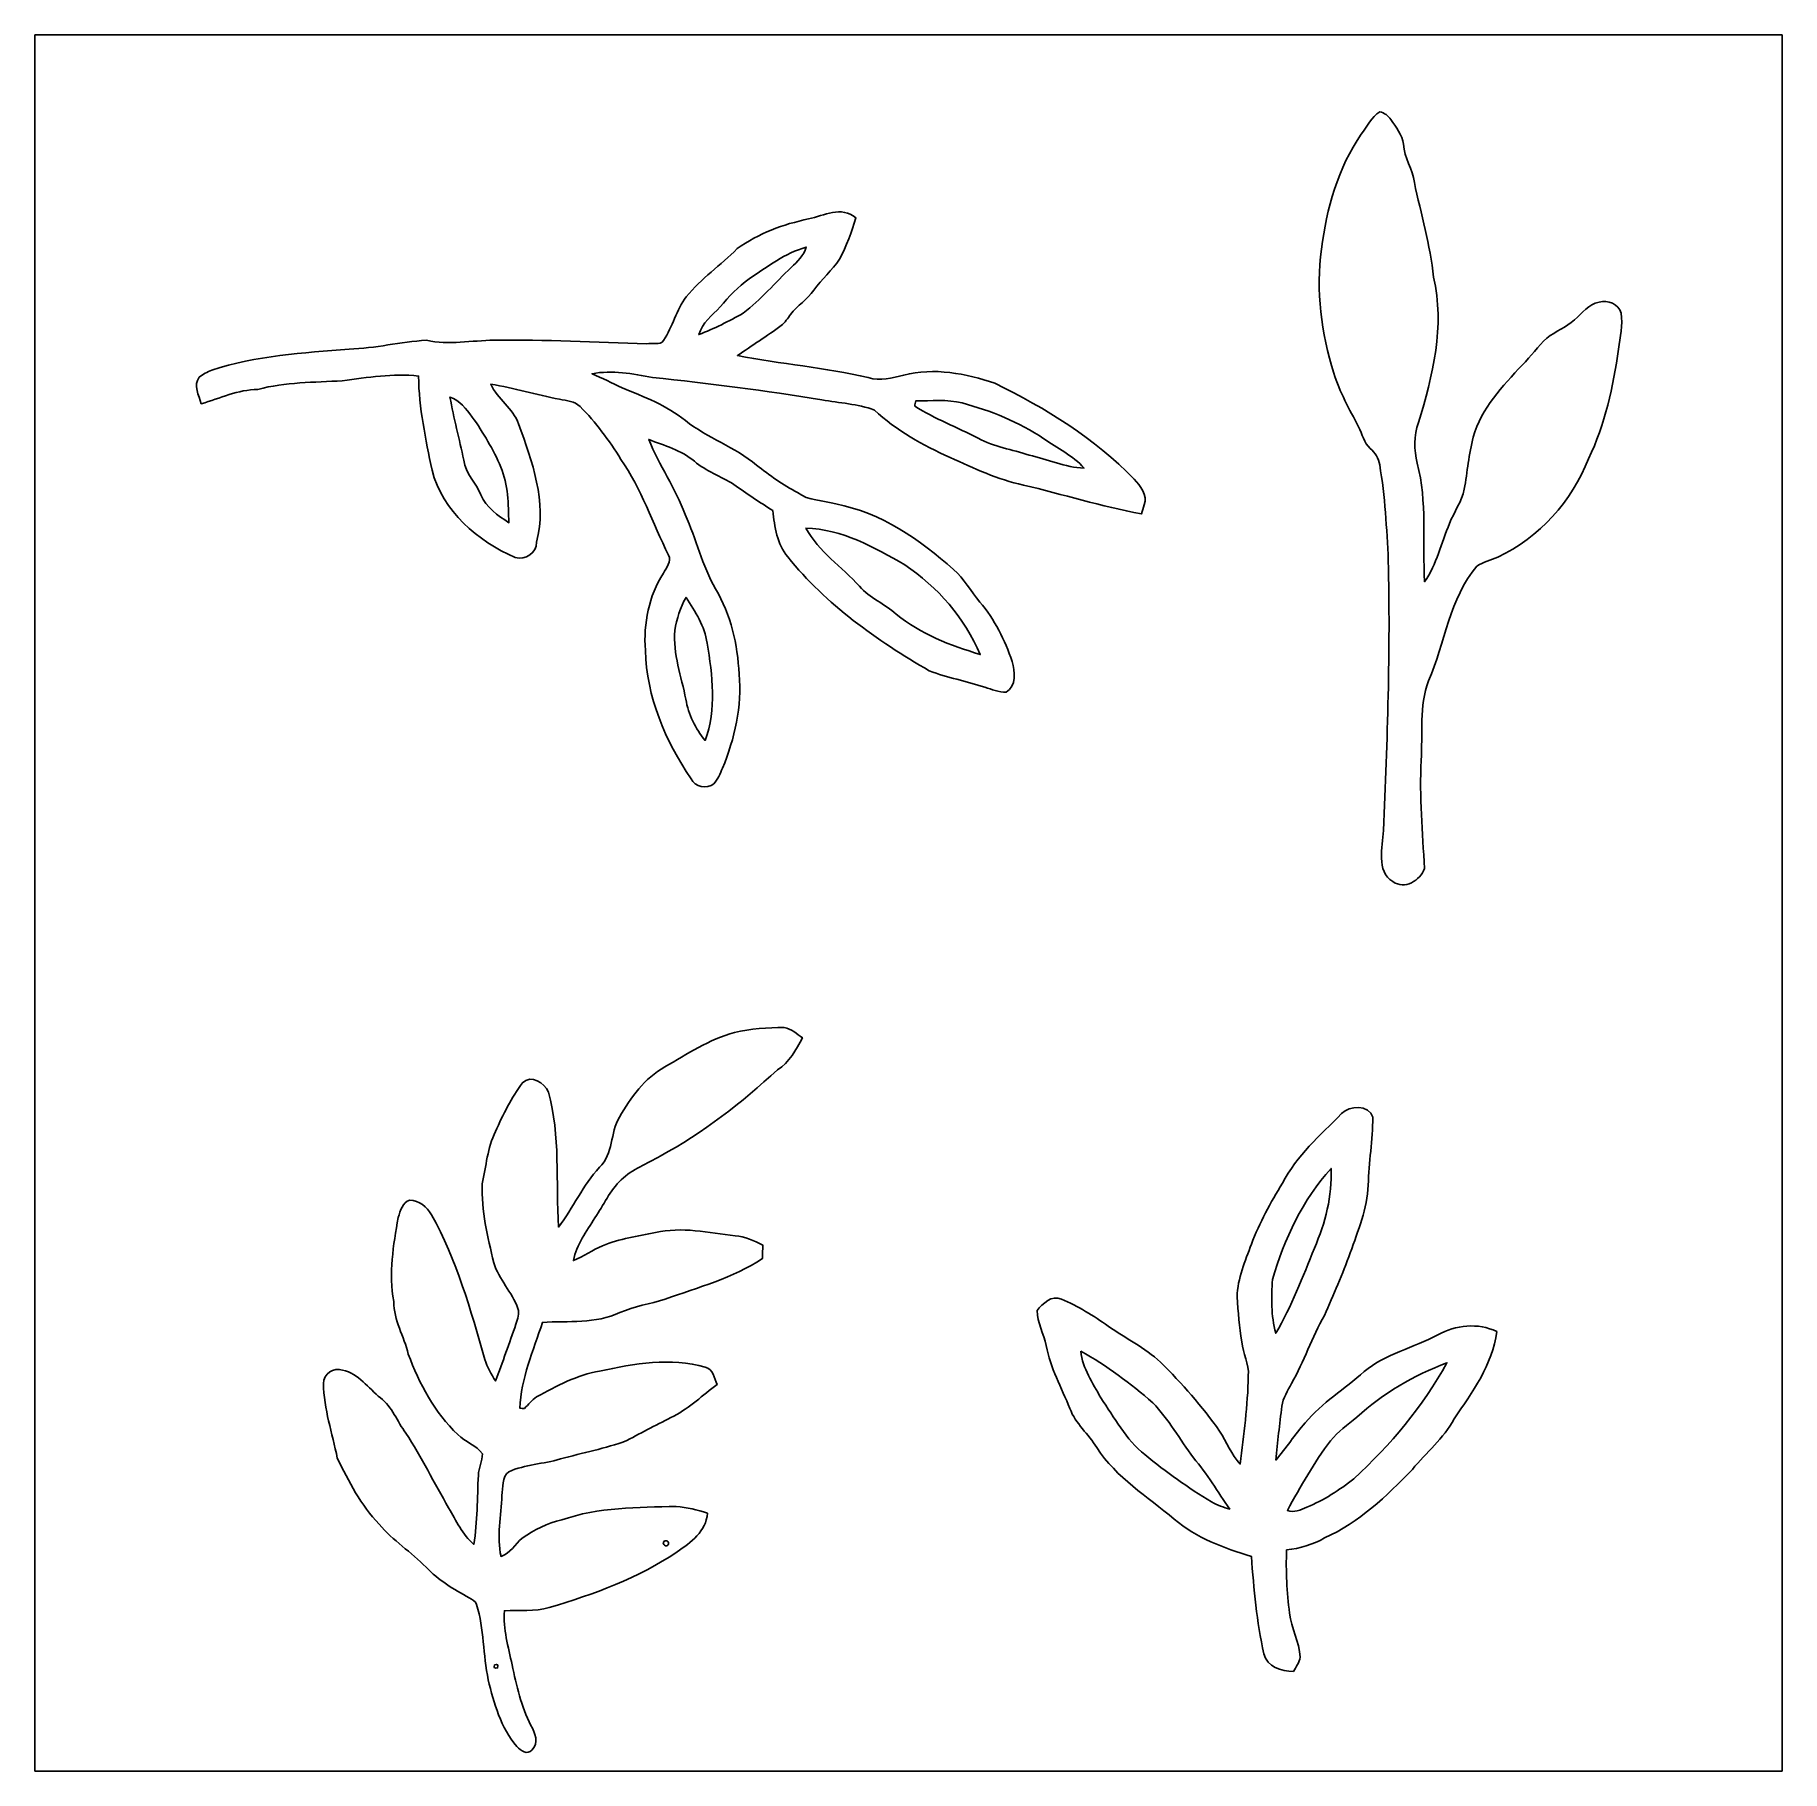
# Model space of a CAD drawing. Header units: centimetres. Extents: x -16.8 to 16.8, y -16.7 to 16.7.
import ezdxf

# ---------------------------------------------------------------- set-up
doc = ezdxf.new("R2010")
doc.units = ezdxf.units.CM
doc.header["$MEASUREMENT"] = 0
doc.layers.add('Layer 1', color=7, linetype='Continuous')

msp = doc.modelspace()

# ---------------------------------------------------------------- linework, layer by layer
at = {"layer": 'Layer 1', "color": 7}
for points, knots in [([(-16.77458, 16.66875), (-16.77458, 16.66875), (16.77458, 16.66875), (16.77458, 16.66875), (16.77458, 16.66875), (16.77458, 16.66875), (16.77458, -16.66875), (16.77458, -16.66875), (16.77458, -16.66875), (16.77458, -16.66875), (-16.77458, -16.66875), (-16.77458, -16.66875), (-16.77458, -16.66875), (-16.77458, -16.66875), (-16.77458, 16.66875), (-16.77458, 16.66875), (-16.77458, 16.66875), (-16.77458, 16.66875), (-16.77458, 16.66875), (-16.77458, 16.66875)], [0, 0, 0, 0, 0.16666667, 0.16666667, 0.16666667, 0.16666667, 0.33333333, 0.33333333, 0.33333333, 0.33333333, 0.5, 0.5, 0.5, 0.5, 0.66666667, 0.66666667, 0.66666667, 0.66666667, 1, 1, 1, 1]), ([(8.69456, 14.76481), (8.24583, 14.11464), (8.02605, 13.33465), (7.93115, 12.55818), (7.93115, 12.55818), (7.81791, 11.75914), (7.93186, 10.94281), (8.16504, 10.17517), (8.16504, 10.17517), (8.2804, 9.81322), (8.46808, 9.48196), (8.63953, 9.14471), (8.63953, 9.14471), (8.7182, 9.00783), (8.74007, 8.83214), (8.86672, 8.72666), (8.86672, 8.72666), (8.9602, 8.64623), (9.03182, 8.53899), (9.04804, 8.41481), (9.04804, 8.41481), (9.15141, 7.80662), (9.18281, 7.18855), (9.2135, 6.57366), (9.2135, 6.57366), (9.25477, 4.84611), (9.19621, 3.1175), (9.12142, 1.39206), (9.12142, 1.39206), (9.10696, 1.07068), (8.9722, 0.61666), (9.30063, 0.41028), (9.30063, 0.41028), (9.52359, 0.24765), (9.82627, 0.4318), (9.90988, 0.66252), (9.90988, 0.66252), (9.87072, 1.35361), (9.80652, 2.04576), (9.84638, 2.73861), (9.84638, 2.73861), (9.8739, 3.24626), (9.80369, 3.77754), (9.98749, 4.26332), (9.98749, 4.26332), (10.3064, 4.99427), (10.38472, 5.84623), (10.91636, 6.471), (10.91636, 6.471), (11.04018, 6.54791), (11.18411, 6.58248), (11.31605, 6.64316), (11.31605, 6.64316), (12.11439, 7.01428), (12.73457, 7.71772), (13.06089, 8.52981), (13.06089, 8.52981), (13.37239, 9.19268), (13.53361, 9.91447), (13.63698, 10.6359), (13.63698, 10.6359), (13.66661, 10.86485), (13.71424, 11.09557), (13.68778, 11.32769), (13.68778, 11.32769), (13.63733, 11.49738), (13.42778, 11.5891), (13.26197, 11.53689), (13.26197, 11.53689), (13.05701, 11.50761), (12.93883, 11.32064), (12.78855, 11.20069), (12.78855, 11.20069), (12.63297, 11.05253), (12.42448, 10.98091), (12.25832, 10.84862), (12.25832, 10.84862), (12.08652, 10.69058), (11.95141, 10.49726), (11.78736, 10.33145), (11.78736, 10.33145), (11.40425, 9.92611), (11.0042, 9.49678), (10.84298, 8.94821), (10.84298, 8.94821), (10.76043, 8.61871), (10.7315, 8.27934), (10.67329, 7.94561), (10.67329, 7.94561), (10.62531, 7.70749), (10.47327, 7.51029), (10.38931, 7.28557), (10.38931, 7.28557), (10.22773, 6.9148), (10.14483, 6.50487), (9.91059, 6.16903), (9.91059, 6.16903), (9.86896, 6.9275), (9.96174, 7.70114), (9.77018, 8.44479), (9.77018, 8.44479), (9.7028, 8.6995), (9.70668, 8.97467), (9.79241, 9.22408), (9.79241, 9.22408), (10.06722, 10.12261), (10.30429, 11.0804), (10.08133, 12.01773), (10.08133, 12.01773), (10.01924, 12.63544), (9.84215, 13.23058), (9.71338, 13.83559), (9.71338, 13.83559), (9.68269, 14.09171), (9.51759, 14.30972), (9.50701, 14.57078), (9.50701, 14.57078), (9.48161, 14.75211), (9.35884, 14.89851), (9.25971, 15.04456), (9.25971, 15.04456), (9.21032, 15.11547), (9.13977, 15.1765), (9.05263, 15.19061), (9.05263, 15.19061), (8.88929, 15.0943), (8.80392, 14.91156), (8.69456, 14.76481), (8.69456, 14.76481), (8.69456, 14.76481), (8.69456, 14.76481), (8.69456, 14.76481)], [0, 0, 0, 0, 0.02941176, 0.02941176, 0.02941176, 0.02941176, 0.05882353, 0.05882353, 0.05882353, 0.05882353, 0.08823529, 0.08823529, 0.08823529, 0.08823529, 0.11764706, 0.11764706, 0.11764706, 0.11764706, 0.14705882, 0.14705882, 0.14705882, 0.14705882, 0.17647059, 0.17647059, 0.17647059, 0.17647059, 0.20588235, 0.20588235, 0.20588235, 0.20588235, 0.23529412, 0.23529412, 0.23529412, 0.23529412, 0.26470588, 0.26470588, 0.26470588, 0.26470588, 0.29411765, 0.29411765, 0.29411765, 0.29411765, 0.32352941, 0.32352941, 0.32352941, 0.32352941, 0.35294118, 0.35294118, 0.35294118, 0.35294118, 0.38235294, 0.38235294, 0.38235294, 0.38235294, 0.41176471, 0.41176471, 0.41176471, 0.41176471, 0.44117647, 0.44117647, 0.44117647, 0.44117647, 0.47058824, 0.47058824, 0.47058824, 0.47058824, 0.5, 0.5, 0.5, 0.5, 0.52941176, 0.52941176, 0.52941176, 0.52941176, 0.55882353, 0.55882353, 0.55882353, 0.55882353, 0.58823529, 0.58823529, 0.58823529, 0.58823529, 0.61764706, 0.61764706, 0.61764706, 0.61764706, 0.64705882, 0.64705882, 0.64705882, 0.64705882, 0.67647059, 0.67647059, 0.67647059, 0.67647059, 0.70588235, 0.70588235, 0.70588235, 0.70588235, 0.73529412, 0.73529412, 0.73529412, 0.73529412, 0.76470588, 0.76470588, 0.76470588, 0.76470588, 0.79411765, 0.79411765, 0.79411765, 0.79411765, 0.82352941, 0.82352941, 0.82352941, 0.82352941, 0.85294118, 0.85294118, 0.85294118, 0.85294118, 0.88235294, 0.88235294, 0.88235294, 0.88235294, 0.91176471, 0.91176471, 0.91176471, 0.91176471, 0.94117647, 0.94117647, 0.94117647, 0.94117647, 1, 1, 1, 1]), ([(-1.92017, 13.13497), (-2.4063, 13.03549), (-2.8829, 12.85628), (-3.28718, 12.56559), (-3.28718, 12.56559), (-3.60715, 12.24986), (-3.98039, 11.98951), (-4.26791, 11.64096), (-4.26791, 11.64096), (-4.45982, 11.38873), (-4.52896, 11.06734), (-4.70147, 10.80347), (-4.70147, 10.80347), (-4.77061, 10.69763), (-4.93289, 10.7636), (-5.02603, 10.7375), (-5.02603, 10.7375), (-6.00251, 10.75902), (-6.97865, 10.82851), (-7.95549, 10.80629), (-7.95549, 10.80629), (-8.38764, 10.80276), (-8.82756, 10.7128), (-9.25513, 10.80453), (-9.25513, 10.80453), (-9.75395, 10.78018), (-10.24149, 10.64824), (-10.74208, 10.6359), (-10.74208, 10.6359), (-11.62756, 10.56464), (-12.52784, 10.50643), (-13.37945, 10.23444), (-13.37945, 10.23444), (-13.46588, 10.19845), (-13.54878, 10.15259), (-13.62322, 10.09544), (-13.62322, 10.09544), (-13.73364, 9.94057), (-13.62992, 9.7476), (-13.57983, 9.58674), (-13.57983, 9.58674), (-13.21999, 9.69045), (-12.87709, 9.85696), (-12.49398, 9.86331), (-12.49398, 9.86331), (-11.96481, 10.00196), (-11.41448, 9.99561), (-10.87191, 10.02912), (-10.87191, 10.02912), (-10.38648, 10.08909), (-9.89859, 10.17693), (-9.40788, 10.11661), (-9.40788, 10.11661), (-9.40188, 9.5056), (-9.27171, 8.90693), (-9.14964, 8.31144), (-9.14964, 8.31144), (-8.94856, 7.52122), (-8.27476, 6.94831), (-7.5505, 6.63646), (-7.5505, 6.63646), (-7.36283, 6.5786), (-7.13705, 6.72006), (-7.14163, 6.93032), (-7.14163, 6.93032), (-6.93702, 7.70431), (-7.22842, 8.47725), (-7.487, 9.19833), (-7.487, 9.19833), (-7.58825, 9.50383), (-7.89093, 9.67211), (-8.02252, 9.96139), (-8.02252, 9.96139), (-7.5759, 9.89295), (-7.14375, 9.75289), (-6.69854, 9.67422), (-6.69854, 9.67422), (-6.56449, 9.64283), (-6.41033, 9.63789), (-6.30661, 9.53417), (-6.30661, 9.53417), (-6.00428, 9.23008), (-5.74851, 8.88294), (-5.52168, 8.51923), (-5.52168, 8.51923), (-5.13186, 7.95196), (-4.9089, 7.2958), (-4.61045, 6.68055), (-4.61045, 6.68055), (-4.5399, 6.55638), (-4.65737, 6.43784), (-4.70711, 6.3313), (-4.70711, 6.3313), (-4.98793, 5.89597), (-5.09094, 5.36434), (-5.05248, 4.85175), (-5.05248, 4.85175), (-5.03167, 3.96064), (-4.6676, 3.11397), (-4.17583, 2.38407), (-4.17583, 2.38407), (-4.10104, 2.22744), (-3.87033, 2.17981), (-3.73768, 2.29059), (-3.73768, 2.29059), (-3.66007, 2.37455), (-3.6195, 2.48461), (-3.57152, 2.58692), (-3.57152, 2.58692), (-3.34116, 3.15736), (-3.18946, 3.77472), (-3.25473, 4.39385), (-3.25473, 4.39385), (-3.27836, 4.96429), (-3.41171, 5.53508), (-3.70381, 6.03003), (-3.70381, 6.03003), (-3.96381, 6.47841), (-4.07564, 6.98994), (-4.28801, 7.45984), (-4.28801, 7.45984), (-4.47746, 7.96149), (-4.78473, 8.40634), (-4.98898, 8.90129), (-4.98898, 8.90129), (-4.68842, 8.78417), (-4.36245, 8.69668), (-4.11198, 8.48325), (-4.11198, 8.48325), (-3.88479, 8.29381), (-3.60468, 8.18832), (-3.35351, 8.03769), (-3.35351, 8.03769), (-3.11115, 7.85918), (-2.8575, 7.69655), (-2.6035, 7.53463), (-2.6035, 7.53463), (-2.57034, 7.22207), (-2.52765, 6.89469), (-2.31599, 6.64457), (-2.31599, 6.64457), (-1.58468, 5.72699), (-0.60501, 5.04472), (0.39899, 4.45735), (0.39899, 4.45735), (0.74471, 4.32506), (1.11337, 4.26226), (1.46403, 4.14196), (1.46403, 4.14196), (1.59879, 4.10951), (1.7332, 4.03825), (1.87572, 4.05165), (1.87572, 4.05165), (2.08033, 4.16772), (2.03659, 4.44394), (1.99284, 4.63797), (1.99284, 4.63797), (1.84397, 5.04472), (1.65735, 5.45006), (1.36984, 5.77885), (1.36984, 5.77885), (1.19733, 5.98346), (1.07033, 6.22759), (0.86466, 6.40256), (0.86466, 6.40256), (0.21802, 6.97936), (-0.52705, 7.49864), (-1.39488, 7.66233), (-1.39488, 7.66233), (-1.63971, 7.73254), (-1.92088, 7.72301), (-2.13395, 7.87964), (-2.13395, 7.87964), (-2.40877, 8.03451), (-2.67194, 8.20879), (-2.91571, 8.40916), (-2.91571, 8.40916), (-3.33269, 8.75594), (-3.8608, 8.92563), (-4.28272, 9.265), (-4.28272, 9.265), (-4.64326, 9.55146), (-5.07612, 9.72326), (-5.50122, 9.88977), (-5.50122, 9.88977), (-5.68889, 9.98961), (-5.88363, 10.07427), (-6.07624, 10.16353), (-6.07624, 10.16353), (-5.68784, 10.23444), (-5.29731, 10.16423), (-4.91525, 10.09015), (-4.91525, 10.09015), (-3.82729, 9.98185), (-2.74355, 9.8365), (-1.66441, 9.66117), (-1.66441, 9.66117), (-1.32821, 9.59838), (-0.97649, 9.58779), (-0.65546, 9.46503), (-0.65546, 9.46503), (-0.23248, 9.07591), (0.27376, 8.78593), (0.79904, 8.55733), (0.79904, 8.55733), (1.25448, 8.34672), (1.71344, 8.12941), (2.20768, 8.02569), (2.20768, 8.02569), (2.96369, 7.84648), (3.70769, 7.61612), (4.47146, 7.47183), (4.47146, 7.47183), (4.4898, 7.52934), (4.50991, 7.58649), (4.52543, 7.64469), (4.52543, 7.64469), (4.59669, 7.83131), (4.45135, 8.01052), (4.33176, 8.14141), (4.33176, 8.14141), (3.57364, 8.92528), (2.63172, 9.50031), (1.65947, 9.98008), (1.65947, 9.98008), (1.10243, 10.16917), (0.49142, 10.28594), (-0.09031, 10.13848), (-0.09031, 10.13848), (-0.31221, 10.08415), (-0.54504, 10.01607), (-0.77223, 10.08909), (-0.77223, 10.08909), (-1.60126, 10.28382), (-2.45216, 10.34909), (-3.28683, 10.51101), (-3.28683, 10.51101), (-3.00567, 10.70292), (-2.71886, 10.88813), (-2.44334, 11.08851), (-2.44334, 11.08851), (-2.36926, 11.14601), (-2.32163, 11.22821), (-2.26378, 11.30053), (-2.26378, 11.30053), (-2.13219, 11.47198), (-1.94239, 11.58981), (-1.81892, 11.76867), (-1.81892, 11.76867), (-1.66934, 11.97998), (-1.46297, 12.14614), (-1.32398, 12.36521), (-1.32398, 12.36521), (-1.19063, 12.61639), (-1.09114, 12.8845), (-1.01106, 13.15685), (-1.01106, 13.15685), (-1.28799, 13.39144), (-1.62207, 13.20165), (-1.92017, 13.13497), (-1.92017, 13.13497), (-1.92017, 13.13497), (-1.92017, 13.13497), (-1.92017, 13.13497)], [0, 0, 0, 0, 0.01492537, 0.01492537, 0.01492537, 0.01492537, 0.02985075, 0.02985075, 0.02985075, 0.02985075, 0.04477612, 0.04477612, 0.04477612, 0.04477612, 0.05970149, 0.05970149, 0.05970149, 0.05970149, 0.07462687, 0.07462687, 0.07462687, 0.07462687, 0.08955224, 0.08955224, 0.08955224, 0.08955224, 0.10447761, 0.10447761, 0.10447761, 0.10447761, 0.11940299, 0.11940299, 0.11940299, 0.11940299, 0.13432836, 0.13432836, 0.13432836, 0.13432836, 0.14925373, 0.14925373, 0.14925373, 0.14925373, 0.1641791, 0.1641791, 0.1641791, 0.1641791, 0.17910448, 0.17910448, 0.17910448, 0.17910448, 0.19402985, 0.19402985, 0.19402985, 0.19402985, 0.20895522, 0.20895522, 0.20895522, 0.20895522, 0.2238806, 0.2238806, 0.2238806, 0.2238806, 0.23880597, 0.23880597, 0.23880597, 0.23880597, 0.25373134, 0.25373134, 0.25373134, 0.25373134, 0.26865672, 0.26865672, 0.26865672, 0.26865672, 0.28358209, 0.28358209, 0.28358209, 0.28358209, 0.29850746, 0.29850746, 0.29850746, 0.29850746, 0.31343284, 0.31343284, 0.31343284, 0.31343284, 0.32835821, 0.32835821, 0.32835821, 0.32835821, 0.34328358, 0.34328358, 0.34328358, 0.34328358, 0.35820896, 0.35820896, 0.35820896, 0.35820896, 0.37313433, 0.37313433, 0.37313433, 0.37313433, 0.3880597, 0.3880597, 0.3880597, 0.3880597, 0.40298507, 0.40298507, 0.40298507, 0.40298507, 0.41791045, 0.41791045, 0.41791045, 0.41791045, 0.43283582, 0.43283582, 0.43283582, 0.43283582, 0.44776119, 0.44776119, 0.44776119, 0.44776119, 0.46268657, 0.46268657, 0.46268657, 0.46268657, 0.47761194, 0.47761194, 0.47761194, 0.47761194, 0.49253731, 0.49253731, 0.49253731, 0.49253731, 0.50746269, 0.50746269, 0.50746269, 0.50746269, 0.52238806, 0.52238806, 0.52238806, 0.52238806, 0.53731343, 0.53731343, 0.53731343, 0.53731343, 0.55223881, 0.55223881, 0.55223881, 0.55223881, 0.56716418, 0.56716418, 0.56716418, 0.56716418, 0.58208955, 0.58208955, 0.58208955, 0.58208955, 0.59701493, 0.59701493, 0.59701493, 0.59701493, 0.6119403, 0.6119403, 0.6119403, 0.6119403, 0.62686567, 0.62686567, 0.62686567, 0.62686567, 0.64179104, 0.64179104, 0.64179104, 0.64179104, 0.65671642, 0.65671642, 0.65671642, 0.65671642, 0.67164179, 0.67164179, 0.67164179, 0.67164179, 0.68656716, 0.68656716, 0.68656716, 0.68656716, 0.70149254, 0.70149254, 0.70149254, 0.70149254, 0.71641791, 0.71641791, 0.71641791, 0.71641791, 0.73134328, 0.73134328, 0.73134328, 0.73134328, 0.74626866, 0.74626866, 0.74626866, 0.74626866, 0.76119403, 0.76119403, 0.76119403, 0.76119403, 0.7761194, 0.7761194, 0.7761194, 0.7761194, 0.79104478, 0.79104478, 0.79104478, 0.79104478, 0.80597015, 0.80597015, 0.80597015, 0.80597015, 0.82089552, 0.82089552, 0.82089552, 0.82089552, 0.8358209, 0.8358209, 0.8358209, 0.8358209, 0.85074627, 0.85074627, 0.85074627, 0.85074627, 0.86567164, 0.86567164, 0.86567164, 0.86567164, 0.88059701, 0.88059701, 0.88059701, 0.88059701, 0.89552239, 0.89552239, 0.89552239, 0.89552239, 0.91044776, 0.91044776, 0.91044776, 0.91044776, 0.92537313, 0.92537313, 0.92537313, 0.92537313, 0.94029851, 0.94029851, 0.94029851, 0.94029851, 0.95522388, 0.95522388, 0.95522388, 0.95522388, 0.97014925, 0.97014925, 0.97014925, 0.97014925, 1, 1, 1, 1]), ([(-3.05682, 11.9828), (-2.71498, 12.22128), (-2.36961, 12.47493), (-1.96462, 12.59417), (-1.96462, 12.59417), (-2.01083, 12.43083), (-2.13748, 12.31653), (-2.25425, 12.20258), (-2.25425, 12.20258), (-2.56011, 11.91013), (-2.83774, 11.58557), (-3.17288, 11.32558), (-3.17288, 11.32558), (-3.4484, 11.17212), (-3.73168, 11.02783), (-4.02625, 10.91424), (-4.02625, 10.91424), (-3.95676, 11.13719), (-3.77684, 11.28854), (-3.61527, 11.44482), (-3.61527, 11.44482), (-3.45616, 11.65013), (-3.26884, 11.83252), (-3.05682, 11.9828)], [0, 0, 0, 0, 0.14285714, 0.14285714, 0.14285714, 0.14285714, 0.28571429, 0.28571429, 0.28571429, 0.28571429, 0.42857143, 0.42857143, 0.42857143, 0.42857143, 0.57142857, 0.57142857, 0.57142857, 0.57142857, 0.71428571, 0.71428571, 0.71428571, 0.71428571, 1, 1, 1, 1]), ([(-8.80498, 9.7155), (-8.61554, 9.65024), (-8.49171, 9.4869), (-8.37812, 9.33168), (-8.37812, 9.33168), (-8.16293, 9.03076), (-7.97419, 8.70902), (-7.82743, 8.3693), (-7.82743, 8.3693), (-7.68526, 8.0331), (-7.68526, 7.65916), (-7.67397, 7.30074), (-7.67397, 7.30074), (-7.88, 7.44679), (-8.11706, 7.59037), (-8.21267, 7.83837), (-8.21267, 7.83837), (-8.30474, 8.07014), (-8.50971, 8.24512), (-8.53899, 8.50371), (-8.53899, 8.50371), (-8.62542, 8.90799), (-8.73054, 9.30875), (-8.80498, 9.7155)], [0, 0, 0, 0, 0.14285714, 0.14285714, 0.14285714, 0.14285714, 0.28571429, 0.28571429, 0.28571429, 0.28571429, 0.42857143, 0.42857143, 0.42857143, 0.42857143, 0.57142857, 0.57142857, 0.57142857, 0.57142857, 0.71428571, 0.71428571, 0.71428571, 0.71428571, 1, 1, 1, 1]), ([(0.14005, 9.63965), (0.43639, 9.64177), (0.73872, 9.67564), (1.03011, 9.60226), (1.03011, 9.60226), (1.58362, 9.4548), (2.1209, 9.23572), (2.59821, 8.9154), (2.59821, 8.9154), (2.85821, 8.73231), (3.15736, 8.59226), (3.37114, 8.35166), (3.37114, 8.35166), (3.00496, 8.36083), (2.66947, 8.52593), (2.31599, 8.60143), (2.31599, 8.60143), (1.98967, 8.70938), (1.64218, 8.75912), (1.33703, 8.92422), (1.33703, 8.92422), (0.9331, 9.13412), (0.50377, 9.29534), (0.11994, 9.54193), (0.11994, 9.54193), (0.12488, 9.56627), (0.13511, 9.61531), (0.14005, 9.63965)], [0, 0, 0, 0, 0.125, 0.125, 0.125, 0.125, 0.25, 0.25, 0.25, 0.25, 0.375, 0.375, 0.375, 0.375, 0.5, 0.5, 0.5, 0.5, 0.625, 0.625, 0.625, 0.625, 0.75, 0.75, 0.75, 0.75, 1, 1, 1, 1]), ([(-1.97062, 7.19914), (-1.27811, 7.17656), (-0.65476, 6.83436), (-0.07267, 6.49076), (-0.07267, 6.49076), (0.56162, 6.07272), (1.07879, 5.47052), (1.37795, 4.77097), (1.37795, 4.77097), (0.80504, 4.947), (0.23036, 5.1622), (-0.23813, 5.54778), (-0.23813, 5.54778), (-0.45614, 5.74746), (-0.74577, 5.85188), (-0.93945, 6.08083), (-0.93945, 6.08083), (-1.27811, 6.45548), (-1.72579, 6.74793), (-1.97062, 7.19914)], [0, 0, 0, 0, 0.16666667, 0.16666667, 0.16666667, 0.16666667, 0.33333333, 0.33333333, 0.33333333, 0.33333333, 0.5, 0.5, 0.5, 0.5, 0.66666667, 0.66666667, 0.66666667, 0.66666667, 1, 1, 1, 1]), ([(-4.48874, 5.23381), (-4.44606, 5.45324), (-4.38714, 5.67443), (-4.27002, 5.86705), (-4.27002, 5.86705), (-4.09646, 5.5947), (-3.91195, 5.3153), (-3.86609, 4.98757), (-3.86609, 4.98757), (-3.7659, 4.37444), (-3.68229, 3.71757), (-3.90701, 3.12103), (-3.90701, 3.12103), (-4.09081, 3.34892), (-4.22804, 3.62021), (-4.27567, 3.91089), (-4.27567, 3.91089), (-4.36033, 4.3494), (-4.52508, 4.78014), (-4.48874, 5.23381)], [0, 0, 0, 0, 0.16666667, 0.16666667, 0.16666667, 0.16666667, 0.33333333, 0.33333333, 0.33333333, 0.33333333, 0.5, 0.5, 0.5, 0.5, 0.66666667, 0.66666667, 0.66666667, 0.66666667, 1, 1, 1, 1]), ([(-3.34363, -2.48497), (-3.82693, -2.62114), (-4.25027, -2.89913), (-4.6803, -3.14889), (-4.6803, -3.14889), (-5.0673, -3.36374), (-5.33012, -3.73909), (-5.55272, -4.11021), (-5.55272, -4.11021), (-5.72841, -4.41713), (-5.66702, -4.81259), (-5.93231, -5.07577), (-5.93231, -5.07577), (-6.25404, -5.41443), (-6.43467, -5.85505), (-6.71901, -6.22194), (-6.71901, -6.22194), (-6.77545, -5.35905), (-6.6802, -4.47252), (-6.9148, -3.62973), (-6.9148, -3.62973), (-6.98712, -3.44664), (-7.24429, -3.29036), (-7.41221, -3.45228), (-7.41221, -3.45228), (-7.62282, -3.74015), (-7.78933, -4.06083), (-7.92939, -4.38856), (-7.92939, -4.38856), (-8.08602, -4.70112), (-8.11001, -5.05601), (-8.18586, -5.39221), (-8.18586, -5.39221), (-8.20702, -5.90656), (-8.08143, -6.41174), (-7.96361, -6.90845), (-7.96361, -6.90845), (-7.86906, -7.22842), (-7.61365, -7.47183), (-7.50006, -7.78369), (-7.50006, -7.78369), (-7.46584, -7.88494), (-7.50923, -7.98936), (-7.53851, -8.08637), (-7.53851, -8.08637), (-7.66551, -8.45185), (-7.79251, -8.81733), (-7.93186, -9.17857), (-7.93186, -9.17857), (-8.00806, -9.04487), (-8.09519, -8.91434), (-8.13435, -8.76406), (-8.13435, -8.76406), (-8.40846, -7.8165), (-8.67481, -6.85236), (-9.16164, -5.9877), (-9.16164, -5.9877), (-9.24172, -5.83389), (-9.39694, -5.70865), (-9.57509, -5.70442), (-9.57509, -5.70442), (-9.71973, -5.74322), (-9.75783, -5.91397), (-9.79805, -6.0392), (-9.79805, -6.0392), (-9.89648, -6.57013), (-9.98044, -7.11376), (-9.88519, -7.65316), (-9.88519, -7.65316), (-9.88554, -8.01441), (-9.68516, -8.31991), (-9.60614, -8.66175), (-9.60614, -8.66175), (-9.39412, -9.22937), (-9.09743, -9.78429), (-8.6554, -10.20692), (-8.6554, -10.20692), (-8.51323, -10.35015), (-8.29945, -10.40977), (-8.18092, -10.57628), (-8.18092, -10.57628), (-8.1855, -10.71704), (-8.25394, -10.84756), (-8.25959, -10.98903), (-8.25959, -10.98903), (-8.28181, -11.43141), (-8.2744, -11.87732), (-8.34813, -12.31618), (-8.34813, -12.31618), (-8.56827, -12.12885), (-8.68715, -11.86109), (-8.83073, -11.61697), (-8.83073, -11.61697), (-9.10449, -11.1379), (-9.35426, -10.64436), (-9.65059, -10.1787), (-9.65059, -10.1787), (-9.82169, -9.95892), (-9.91164, -9.67599), (-10.13954, -9.50277), (-10.13954, -9.50277), (-10.37343, -9.31862), (-10.55723, -9.03393), (-10.86626, -8.9722), (-10.86626, -8.9722), (-11.0363, -8.9027), (-11.23527, -9.04699), (-11.2335, -9.22514), (-11.2335, -9.22514), (-11.22786, -9.71479), (-11.06417, -10.18222), (-10.96821, -10.65742), (-10.96821, -10.65742), (-10.75231, -11.11003), (-10.51278, -11.56229), (-10.16564, -11.92989), (-10.16564, -11.92989), (-9.9, -12.24174), (-9.54793, -12.46258), (-9.26359, -12.75609), (-9.26359, -12.75609), (-9.02864, -13.00268), (-8.73301, -13.17907), (-8.43527, -13.34029), (-8.43527, -13.34029), (-8.38094, -13.37381), (-8.31568, -13.40626), (-8.29451, -13.47223), (-8.29451, -13.47223), (-8.14917, -13.94072), (-8.16892, -14.43743), (-8.07014, -14.91509), (-8.07014, -14.91509), (-7.96043, -15.367), (-7.8292, -15.83831), (-7.52087, -16.19885), (-7.52087, -16.19885), (-7.44961, -16.27434), (-7.31908, -16.36959), (-7.23053, -16.26447), (-7.23053, -16.26447), (-7.08978, -16.13076), (-7.17303, -15.93391), (-7.24958, -15.79104), (-7.24958, -15.79104), (-7.43903, -15.42768), (-7.52687, -15.0241), (-7.61153, -14.62687), (-7.61153, -14.62687), (-7.6835, -14.28574), (-7.78686, -13.94143), (-7.7597, -13.58935), (-7.7597, -13.58935), (-7.47324, -13.5763), (-7.17797, -13.61405), (-6.89998, -13.52938), (-6.89998, -13.52938), (-6.04344, -13.27256), (-5.18724, -12.96776), (-4.44394, -12.45905), (-4.44394, -12.45905), (-4.18112, -12.28019), (-3.88408, -12.06712), (-3.86151, -11.71893), (-3.86151, -11.71893), (-4.05306, -11.64625), (-4.25697, -11.61097), (-4.45982, -11.58875), (-4.45982, -11.58875), (-5.19818, -11.60392), (-5.95383, -11.59898), (-6.65974, -11.84663), (-6.65974, -11.84663), (-6.93561, -11.90519), (-7.18996, -12.03431), (-7.41821, -12.19764), (-7.41821, -12.19764), (-7.55544, -12.31371), (-7.64434, -12.48516), (-7.82461, -12.54831), (-7.82461, -12.54831), (-7.91316, -12.16378), (-7.81579, -11.76549), (-7.80979, -11.37744), (-7.80979, -11.37744), (-7.78193, -11.22821), (-7.81191, -11.02466), (-7.67609, -10.92094), (-7.67609, -10.92094), (-7.36141, -10.78054), (-7.01181, -10.77242), (-6.68408, -10.67611), (-6.68408, -10.67611), (-6.25828, -10.55934), (-5.82224, -10.47468), (-5.40703, -10.32263), (-5.40703, -10.32263), (-5.11104, -10.15753), (-4.8073, -10.00689), (-4.50568, -9.85167), (-4.50568, -9.85167), (-4.19982, -9.69151), (-3.95217, -9.44845), (-3.67524, -9.24666), (-3.67524, -9.24666), (-3.72569, -9.12389), (-3.75461, -8.95456), (-3.90208, -8.91328), (-3.90208, -8.91328), (-4.56883, -8.7182), (-5.26697, -8.84802), (-5.93055, -8.98701), (-5.93055, -8.98701), (-6.36482, -9.06321), (-6.75887, -9.27347), (-7.14163, -9.48196), (-7.14163, -9.48196), (-7.23194, -9.54193), (-7.2965, -9.63154), (-7.37553, -9.70492), (-7.37553, -9.70492), (-7.39704, -9.70456), (-7.44044, -9.70351), (-7.46196, -9.70315), (-7.46196, -9.70315), (-7.44149, -9.12601), (-7.20372, -8.59472), (-7.0291, -8.05427), (-7.0291, -8.05427), (-6.53168, -8.02146), (-6.00569, -8.08249), (-5.54214, -7.86624), (-5.54214, -7.86624), (-5.26627, -7.73677), (-4.95864, -7.70608), (-4.67289, -7.60624), (-4.67289, -7.60624), (-4.03684, -7.38293), (-3.37467, -7.2009), (-2.80564, -6.8266), (-2.80564, -6.8266), (-2.80388, -6.76204), (-2.80035, -6.63257), (-2.79859, -6.56766), (-2.79859, -6.56766), (-2.9658, -6.483), (-3.14043, -6.40362), (-3.33093, -6.39339), (-3.33093, -6.39339), (-3.83575, -6.32495), (-4.35398, -6.21418), (-4.86022, -6.32813), (-4.86022, -6.32813), (-5.20171, -6.3941), (-5.54884, -6.44984), (-5.87304, -6.58072), (-5.87304, -6.58072), (-6.06672, -6.66256), (-6.23782, -6.78956), (-6.43431, -6.86506), (-6.43431, -6.86506), (-6.37117, -6.55955), (-6.18314, -6.30449), (-6.02192, -6.04555), (-6.02192, -6.04555), (-5.85294, -5.80214), (-5.7344, -5.51991), (-5.51498, -5.3146), (-5.51498, -5.3146), (-5.29978, -5.11034), (-5.02109, -5.00345), (-4.76744, -4.85881), (-4.76744, -4.85881), (-3.94088, -4.41784), (-3.2071, -3.83046), (-2.51495, -3.20428), (-2.51495, -3.20428), (-2.28918, -3.05858), (-2.15688, -2.81975), (-2.03659, -2.58763), (-2.03659, -2.58763), (-2.14595, -2.51284), (-2.25072, -2.41441), (-2.38654, -2.3936), (-2.38654, -2.3936), (-2.70792, -2.38548), (-3.0293, -2.42076), (-3.34363, -2.48497), (-3.34363, -2.48497), (-3.34363, -2.48497), (-3.34363, -2.48497), (-3.34363, -2.48497)], [0, 0, 0, 0, 0.01351351, 0.01351351, 0.01351351, 0.01351351, 0.02702703, 0.02702703, 0.02702703, 0.02702703, 0.04054054, 0.04054054, 0.04054054, 0.04054054, 0.05405405, 0.05405405, 0.05405405, 0.05405405, 0.06756757, 0.06756757, 0.06756757, 0.06756757, 0.08108108, 0.08108108, 0.08108108, 0.08108108, 0.09459459, 0.09459459, 0.09459459, 0.09459459, 0.10810811, 0.10810811, 0.10810811, 0.10810811, 0.12162162, 0.12162162, 0.12162162, 0.12162162, 0.13513514, 0.13513514, 0.13513514, 0.13513514, 0.14864865, 0.14864865, 0.14864865, 0.14864865, 0.16216216, 0.16216216, 0.16216216, 0.16216216, 0.17567568, 0.17567568, 0.17567568, 0.17567568, 0.18918919, 0.18918919, 0.18918919, 0.18918919, 0.2027027, 0.2027027, 0.2027027, 0.2027027, 0.21621622, 0.21621622, 0.21621622, 0.21621622, 0.22972973, 0.22972973, 0.22972973, 0.22972973, 0.24324324, 0.24324324, 0.24324324, 0.24324324, 0.25675676, 0.25675676, 0.25675676, 0.25675676, 0.27027027, 0.27027027, 0.27027027, 0.27027027, 0.28378378, 0.28378378, 0.28378378, 0.28378378, 0.2972973, 0.2972973, 0.2972973, 0.2972973, 0.31081081, 0.31081081, 0.31081081, 0.31081081, 0.32432432, 0.32432432, 0.32432432, 0.32432432, 0.33783784, 0.33783784, 0.33783784, 0.33783784, 0.35135135, 0.35135135, 0.35135135, 0.35135135, 0.36486486, 0.36486486, 0.36486486, 0.36486486, 0.37837838, 0.37837838, 0.37837838, 0.37837838, 0.39189189, 0.39189189, 0.39189189, 0.39189189, 0.40540541, 0.40540541, 0.40540541, 0.40540541, 0.41891892, 0.41891892, 0.41891892, 0.41891892, 0.43243243, 0.43243243, 0.43243243, 0.43243243, 0.44594595, 0.44594595, 0.44594595, 0.44594595, 0.45945946, 0.45945946, 0.45945946, 0.45945946, 0.47297297, 0.47297297, 0.47297297, 0.47297297, 0.48648649, 0.48648649, 0.48648649, 0.48648649, 0.5, 0.5, 0.5, 0.5, 0.51351351, 0.51351351, 0.51351351, 0.51351351, 0.52702703, 0.52702703, 0.52702703, 0.52702703, 0.54054054, 0.54054054, 0.54054054, 0.54054054, 0.55405405, 0.55405405, 0.55405405, 0.55405405, 0.56756757, 0.56756757, 0.56756757, 0.56756757, 0.58108108, 0.58108108, 0.58108108, 0.58108108, 0.59459459, 0.59459459, 0.59459459, 0.59459459, 0.60810811, 0.60810811, 0.60810811, 0.60810811, 0.62162162, 0.62162162, 0.62162162, 0.62162162, 0.63513514, 0.63513514, 0.63513514, 0.63513514, 0.64864865, 0.64864865, 0.64864865, 0.64864865, 0.66216216, 0.66216216, 0.66216216, 0.66216216, 0.67567568, 0.67567568, 0.67567568, 0.67567568, 0.68918919, 0.68918919, 0.68918919, 0.68918919, 0.7027027, 0.7027027, 0.7027027, 0.7027027, 0.71621622, 0.71621622, 0.71621622, 0.71621622, 0.72972973, 0.72972973, 0.72972973, 0.72972973, 0.74324324, 0.74324324, 0.74324324, 0.74324324, 0.75675676, 0.75675676, 0.75675676, 0.75675676, 0.77027027, 0.77027027, 0.77027027, 0.77027027, 0.78378378, 0.78378378, 0.78378378, 0.78378378, 0.7972973, 0.7972973, 0.7972973, 0.7972973, 0.81081081, 0.81081081, 0.81081081, 0.81081081, 0.82432432, 0.82432432, 0.82432432, 0.82432432, 0.83783784, 0.83783784, 0.83783784, 0.83783784, 0.85135135, 0.85135135, 0.85135135, 0.85135135, 0.86486486, 0.86486486, 0.86486486, 0.86486486, 0.87837838, 0.87837838, 0.87837838, 0.87837838, 0.89189189, 0.89189189, 0.89189189, 0.89189189, 0.90540541, 0.90540541, 0.90540541, 0.90540541, 0.91891892, 0.91891892, 0.91891892, 0.91891892, 0.93243243, 0.93243243, 0.93243243, 0.93243243, 0.94594595, 0.94594595, 0.94594595, 0.94594595, 0.95945946, 0.95945946, 0.95945946, 0.95945946, 0.97297297, 0.97297297, 0.97297297, 0.97297297, 1, 1, 1, 1]), ([(8.31427, -4.04495), (7.9061, -4.46193), (7.45278, -4.85493), (7.18114, -5.38127), (7.18114, -5.38127), (6.9536, -5.75451), (6.74088, -6.13869), (6.5853, -6.54826), (6.5853, -6.54826), (6.46395, -6.87776), (6.31754, -7.20725), (6.31049, -7.56461), (6.31049, -7.56461), (6.32919, -7.85283), (6.356, -8.14035), (6.39868, -8.42645), (6.39868, -8.42645), (6.42408, -8.64905), (6.54367, -8.85331), (6.52533, -9.08262), (6.52533, -9.08262), (6.51581, -9.64918), (6.43678, -10.21292), (6.37081, -10.77524), (6.37081, -10.77524), (6.19972, -10.59109), (6.11329, -10.34909), (5.975, -10.14271), (5.975, -10.14271), (5.63915, -9.66541), (5.25357, -9.22408), (4.83623, -8.81662), (4.83623, -8.81662), (4.54166, -8.53264), (4.16454, -8.36083), (3.8354, -8.12377), (3.8354, -8.12377), (3.55071, -7.92727), (3.2572, -7.73818), (2.93582, -7.60765), (2.93582, -7.60765), (2.75519, -7.51911), (2.57387, -7.69303), (2.46768, -7.82814), (2.46768, -7.82814), (2.47156, -8.06027), (2.59927, -8.27123), (2.64407, -8.49771), (2.64407, -8.49771), (2.71921, -8.92669), (2.94252, -9.30592), (3.09845, -9.70739), (3.09845, -9.70739), (3.2071, -9.99843), (3.45828, -10.1981), (3.61703, -10.45845), (3.61703, -10.45845), (3.98851, -11.0363), (4.58717, -11.39719), (5.10152, -11.83146), (5.10152, -11.83146), (5.52556, -12.19271), (6.05861, -12.38744), (6.5846, -12.54689), (6.5846, -12.54689), (6.63046, -13.17272), (6.6869, -13.80208), (6.82449, -14.41556), (6.82449, -14.41556), (6.88093, -14.66885), (7.16351, -14.75458), (7.39211, -14.75564), (7.39211, -14.75564), (7.44079, -14.66744), (7.50993, -14.58383), (7.52263, -14.48117), (7.52263, -14.48117), (7.5057, -14.18837), (7.35154, -13.92626), (7.31802, -13.63733), (7.31802, -13.63733), (7.26017, -13.23552), (7.24676, -12.82876), (7.25876, -12.42377), (7.25876, -12.42377), (7.51628, -12.39555), (7.76464, -12.32041), (7.99077, -12.19341), (7.99077, -12.19341), (8.65011, -11.89496), (9.18175, -11.39225), (9.67528, -10.87508), (9.67528, -10.87508), (9.94057, -10.55088), (10.27853, -10.28382), (10.47574, -9.90776), (10.47574, -9.90776), (10.82781, -9.39412), (11.2141, -8.86672), (11.29594, -8.22995), (11.29594, -8.22995), (10.93717, -8.05145), (10.5089, -8.10895), (10.16282, -8.29028), (10.16282, -8.29028), (9.69962, -8.54181), (9.16093, -8.65364), (8.74959, -8.99795), (8.74959, -8.99795), (8.37706, -9.33097), (7.94032, -9.59273), (7.61859, -9.98044), (7.61859, -9.98044), (7.42068, -10.21115), (7.25064, -10.46409), (7.0545, -10.69658), (7.0545, -10.69658), (7.07884, -10.35085), (7.13176, -10.00795), (7.16774, -9.66364), (7.16774, -9.66364), (7.19279, -9.50454), (7.28133, -9.36554), (7.35436, -9.22479), (7.35436, -9.22479), (7.59707, -8.80604), (7.74171, -8.33896), (7.98724, -7.92162), (7.98724, -7.92162), (8.15975, -7.52369), (8.33861, -7.12717), (8.48184, -6.71724), (8.48184, -6.71724), (8.63177, -6.29391), (8.81098, -5.87128), (8.82862, -5.41549), (8.82862, -5.41549), (8.84202, -4.98122), (8.9087, -4.54978), (8.91822, -4.11551), (8.91822, -4.11551), (8.83885, -3.87279), (8.47196, -3.87879), (8.31427, -4.04495)], [0, 0, 0, 0, 0.02702703, 0.02702703, 0.02702703, 0.02702703, 0.05405405, 0.05405405, 0.05405405, 0.05405405, 0.08108108, 0.08108108, 0.08108108, 0.08108108, 0.10810811, 0.10810811, 0.10810811, 0.10810811, 0.13513514, 0.13513514, 0.13513514, 0.13513514, 0.16216216, 0.16216216, 0.16216216, 0.16216216, 0.18918919, 0.18918919, 0.18918919, 0.18918919, 0.21621622, 0.21621622, 0.21621622, 0.21621622, 0.24324324, 0.24324324, 0.24324324, 0.24324324, 0.27027027, 0.27027027, 0.27027027, 0.27027027, 0.2972973, 0.2972973, 0.2972973, 0.2972973, 0.32432432, 0.32432432, 0.32432432, 0.32432432, 0.35135135, 0.35135135, 0.35135135, 0.35135135, 0.37837838, 0.37837838, 0.37837838, 0.37837838, 0.40540541, 0.40540541, 0.40540541, 0.40540541, 0.43243243, 0.43243243, 0.43243243, 0.43243243, 0.45945946, 0.45945946, 0.45945946, 0.45945946, 0.48648649, 0.48648649, 0.48648649, 0.48648649, 0.51351351, 0.51351351, 0.51351351, 0.51351351, 0.54054054, 0.54054054, 0.54054054, 0.54054054, 0.56756757, 0.56756757, 0.56756757, 0.56756757, 0.59459459, 0.59459459, 0.59459459, 0.59459459, 0.62162162, 0.62162162, 0.62162162, 0.62162162, 0.64864865, 0.64864865, 0.64864865, 0.64864865, 0.67567568, 0.67567568, 0.67567568, 0.67567568, 0.7027027, 0.7027027, 0.7027027, 0.7027027, 0.72972973, 0.72972973, 0.72972973, 0.72972973, 0.75675676, 0.75675676, 0.75675676, 0.75675676, 0.78378378, 0.78378378, 0.78378378, 0.78378378, 0.81081081, 0.81081081, 0.81081081, 0.81081081, 0.83783784, 0.83783784, 0.83783784, 0.83783784, 0.86486486, 0.86486486, 0.86486486, 0.86486486, 0.89189189, 0.89189189, 0.89189189, 0.89189189, 0.91891892, 0.91891892, 0.91891892, 0.91891892, 0.94594595, 0.94594595, 0.94594595, 0.94594595, 1, 1, 1, 1]), ([(6.98853, -7.22771), (7.21783, -6.45442), (7.56497, -5.69842), (8.11424, -5.09799), (8.11424, -5.09799), (8.14035, -5.62575), (8.00171, -6.14539), (7.79568, -6.62764), (7.79568, -6.62764), (7.57308, -7.1822), (7.35365, -7.74418), (7.05273, -8.26206), (7.05273, -8.26206), (6.96277, -7.9248), (6.96277, -7.57273), (6.98853, -7.22771)], [0, 0, 0, 0, 0.2, 0.2, 0.2, 0.2, 0.4, 0.4, 0.4, 0.4, 0.6, 0.6, 0.6, 0.6, 1, 1, 1, 1]), ([(3.30835, -8.60813), (3.80788, -8.87836), (4.26191, -9.22726), (4.69265, -9.59556), (4.69265, -9.59556), (4.99674, -9.912), (5.21018, -10.30182), (5.47123, -10.65213), (5.47123, -10.65213), (5.73828, -10.95551), (5.93337, -11.31147), (6.16973, -11.63779), (6.16973, -11.63779), (6.04767, -11.60568), (5.92808, -11.56335), (5.81872, -11.5002), (5.81872, -11.5002), (5.37069, -11.23033), (4.94559, -10.92412), (4.54096, -10.59321), (4.54096, -10.59321), (4.17513, -10.30358), (3.95111, -9.88025), (3.69288, -9.50101), (3.69288, -9.50101), (3.53907, -9.21808), (3.34081, -8.93763), (3.30835, -8.60813)], [0, 0, 0, 0, 0.125, 0.125, 0.125, 0.125, 0.25, 0.25, 0.25, 0.25, 0.375, 0.375, 0.375, 0.375, 0.5, 0.5, 0.5, 0.5, 0.625, 0.625, 0.625, 0.625, 0.75, 0.75, 0.75, 0.75, 1, 1, 1, 1]), ([(8.60742, -9.87566), (9.10625, -9.41282), (9.70633, -9.07168), (10.33992, -8.82897), (10.33992, -8.82897), (9.88025, -9.66893), (9.25266, -10.40694), (8.55169, -11.05606), (8.55169, -11.05606), (8.27617, -11.27478), (7.97348, -11.46351), (7.65069, -11.60427), (7.65069, -11.60427), (7.53216, -11.65049), (7.40198, -11.71681), (7.27463, -11.66283), (7.27463, -11.66283), (7.52898, -11.20528), (7.78581, -10.7442), (8.1026, -10.3251), (8.1026, -10.3251), (8.24653, -10.14977), (8.4328, -10.01783), (8.60742, -9.87566)], [0, 0, 0, 0, 0.14285714, 0.14285714, 0.14285714, 0.14285714, 0.28571429, 0.28571429, 0.28571429, 0.28571429, 0.42857143, 0.42857143, 0.42857143, 0.42857143, 0.57142857, 0.57142857, 0.57142857, 0.57142857, 0.71428571, 0.71428571, 0.71428571, 0.71428571, 1, 1, 1, 1]), ([(-4.69829, -12.26538), (-4.66337, -12.21281), (-4.57412, -12.27102), (-4.61504, -12.32323), (-4.61504, -12.32323), (-4.65032, -12.37509), (-4.73957, -12.31653), (-4.69829, -12.26538)], [0, 0, 0, 0, 0.33333333, 0.33333333, 0.33333333, 0.33333333, 1, 1, 1, 1]), ([(-7.94914, -14.62864), (-7.89199, -14.60994), (-7.87224, -14.62934), (-7.89058, -14.6872), (-7.89058, -14.6872), (-7.94808, -14.70519), (-7.96749, -14.68579), (-7.94914, -14.62864)], [0, 0, 0, 0, 0.33333333, 0.33333333, 0.33333333, 0.33333333, 1, 1, 1, 1])]:
    msp.add_open_spline(points, degree=3, knots=knots, dxfattribs=at)
at = {"layer": 'Layer 1', "color": 253}
for points, knots in [([(8.69456, 14.76481), (8.80392, 14.91156), (8.88929, 15.0943), (9.05263, 15.19061), (9.05263, 15.19061), (9.13977, 15.1765), (9.21032, 15.11547), (9.25971, 15.04456), (9.25971, 15.04456), (9.35884, 14.89851), (9.48161, 14.75211), (9.50701, 14.57078), (9.50701, 14.57078), (9.51759, 14.30972), (9.68269, 14.09171), (9.71338, 13.83559), (9.71338, 13.83559), (9.84215, 13.23058), (10.01924, 12.63544), (10.08133, 12.01773), (10.08133, 12.01773), (10.30429, 11.0804), (10.06722, 10.12261), (9.79241, 9.22408), (9.79241, 9.22408), (9.70668, 8.97467), (9.7028, 8.6995), (9.77018, 8.44479), (9.77018, 8.44479), (9.96174, 7.70114), (9.86896, 6.9275), (9.91059, 6.16903), (9.91059, 6.16903), (10.14483, 6.50487), (10.22773, 6.9148), (10.38931, 7.28557), (10.38931, 7.28557), (10.47327, 7.51029), (10.62531, 7.70749), (10.67329, 7.94561), (10.67329, 7.94561), (10.7315, 8.27934), (10.76043, 8.61871), (10.84298, 8.94821), (10.84298, 8.94821), (11.0042, 9.49678), (11.40425, 9.92611), (11.78736, 10.33145), (11.78736, 10.33145), (11.95141, 10.49726), (12.08652, 10.69058), (12.25832, 10.84862), (12.25832, 10.84862), (12.42448, 10.98091), (12.63297, 11.05253), (12.78855, 11.20069), (12.78855, 11.20069), (12.93883, 11.32064), (13.05701, 11.50761), (13.26197, 11.53689), (13.26197, 11.53689), (13.42778, 11.5891), (13.63733, 11.49738), (13.68778, 11.32769), (13.68778, 11.32769), (13.71424, 11.09557), (13.66661, 10.86485), (13.63698, 10.6359), (13.63698, 10.6359), (13.53361, 9.91447), (13.37239, 9.19268), (13.06089, 8.52981), (13.06089, 8.52981), (12.73457, 7.71772), (12.11439, 7.01428), (11.31605, 6.64316), (11.31605, 6.64316), (11.18411, 6.58248), (11.04018, 6.54791), (10.91636, 6.471), (10.91636, 6.471), (10.38472, 5.84623), (10.3064, 4.99427), (9.98749, 4.26332), (9.98749, 4.26332), (9.80369, 3.77754), (9.8739, 3.24626), (9.84638, 2.73861), (9.84638, 2.73861), (9.80652, 2.04576), (9.87072, 1.35361), (9.90988, 0.66252), (9.90988, 0.66252), (9.82627, 0.4318), (9.52359, 0.24765), (9.30063, 0.41028), (9.30063, 0.41028), (8.9722, 0.61666), (9.10696, 1.07068), (9.12142, 1.39206), (9.12142, 1.39206), (9.19621, 3.1175), (9.25477, 4.84611), (9.2135, 6.57366), (9.2135, 6.57366), (9.18281, 7.18855), (9.15141, 7.80662), (9.04804, 8.41481), (9.04804, 8.41481), (9.03182, 8.53899), (8.9602, 8.64623), (8.86672, 8.72666), (8.86672, 8.72666), (8.74007, 8.83214), (8.7182, 9.00783), (8.63953, 9.14471), (8.63953, 9.14471), (8.46808, 9.48196), (8.2804, 9.81322), (8.16504, 10.17517), (8.16504, 10.17517), (7.93186, 10.94281), (7.81791, 11.75914), (7.93115, 12.55818), (7.93115, 12.55818), (8.02605, 13.33465), (8.24583, 14.11464), (8.69456, 14.76481)], [0, 0, 0, 0, 0.03030303, 0.03030303, 0.03030303, 0.03030303, 0.06060606, 0.06060606, 0.06060606, 0.06060606, 0.09090909, 0.09090909, 0.09090909, 0.09090909, 0.12121212, 0.12121212, 0.12121212, 0.12121212, 0.15151515, 0.15151515, 0.15151515, 0.15151515, 0.18181818, 0.18181818, 0.18181818, 0.18181818, 0.21212121, 0.21212121, 0.21212121, 0.21212121, 0.24242424, 0.24242424, 0.24242424, 0.24242424, 0.27272727, 0.27272727, 0.27272727, 0.27272727, 0.3030303, 0.3030303, 0.3030303, 0.3030303, 0.33333333, 0.33333333, 0.33333333, 0.33333333, 0.36363636, 0.36363636, 0.36363636, 0.36363636, 0.39393939, 0.39393939, 0.39393939, 0.39393939, 0.42424242, 0.42424242, 0.42424242, 0.42424242, 0.45454545, 0.45454545, 0.45454545, 0.45454545, 0.48484848, 0.48484848, 0.48484848, 0.48484848, 0.51515152, 0.51515152, 0.51515152, 0.51515152, 0.54545455, 0.54545455, 0.54545455, 0.54545455, 0.57575758, 0.57575758, 0.57575758, 0.57575758, 0.60606061, 0.60606061, 0.60606061, 0.60606061, 0.63636364, 0.63636364, 0.63636364, 0.63636364, 0.66666667, 0.66666667, 0.66666667, 0.66666667, 0.6969697, 0.6969697, 0.6969697, 0.6969697, 0.72727273, 0.72727273, 0.72727273, 0.72727273, 0.75757576, 0.75757576, 0.75757576, 0.75757576, 0.78787879, 0.78787879, 0.78787879, 0.78787879, 0.81818182, 0.81818182, 0.81818182, 0.81818182, 0.84848485, 0.84848485, 0.84848485, 0.84848485, 0.87878788, 0.87878788, 0.87878788, 0.87878788, 0.90909091, 0.90909091, 0.90909091, 0.90909091, 0.93939394, 0.93939394, 0.93939394, 0.93939394, 1, 1, 1, 1]), ([(-1.92017, 13.13497), (-1.62207, 13.20165), (-1.28799, 13.39144), (-1.01106, 13.15685), (-1.01106, 13.15685), (-1.09114, 12.8845), (-1.19063, 12.61639), (-1.32398, 12.36521), (-1.32398, 12.36521), (-1.46297, 12.14614), (-1.66934, 11.97998), (-1.81892, 11.76867), (-1.81892, 11.76867), (-1.94239, 11.58981), (-2.13219, 11.47198), (-2.26378, 11.30053), (-2.26378, 11.30053), (-2.32163, 11.22821), (-2.36926, 11.14601), (-2.44334, 11.08851), (-2.44334, 11.08851), (-2.71886, 10.88813), (-3.00567, 10.70292), (-3.28683, 10.51101), (-3.28683, 10.51101), (-2.45216, 10.34909), (-1.60126, 10.28382), (-0.77223, 10.08909), (-0.77223, 10.08909), (-0.54504, 10.01607), (-0.31221, 10.08415), (-0.09031, 10.13848), (-0.09031, 10.13848), (0.49142, 10.28594), (1.10243, 10.16917), (1.65947, 9.98008), (1.65947, 9.98008), (2.63172, 9.50031), (3.57364, 8.92528), (4.33176, 8.14141), (4.33176, 8.14141), (4.45135, 8.01052), (4.59669, 7.83131), (4.52543, 7.64469), (4.52543, 7.64469), (4.50991, 7.58649), (4.4898, 7.52934), (4.47146, 7.47183), (4.47146, 7.47183), (3.70769, 7.61612), (2.96369, 7.84648), (2.20768, 8.02569), (2.20768, 8.02569), (1.71344, 8.12941), (1.25448, 8.34672), (0.79904, 8.55733), (0.79904, 8.55733), (0.27376, 8.78593), (-0.23248, 9.07591), (-0.65546, 9.46503), (-0.65546, 9.46503), (-0.97649, 9.58779), (-1.32821, 9.59838), (-1.66441, 9.66117), (-1.66441, 9.66117), (-2.74355, 9.8365), (-3.82729, 9.98185), (-4.91525, 10.09015), (-4.91525, 10.09015), (-5.29731, 10.16423), (-5.68784, 10.23444), (-6.07624, 10.16353), (-6.07624, 10.16353), (-5.88363, 10.07427), (-5.68889, 9.98961), (-5.50122, 9.88977), (-5.50122, 9.88977), (-5.07612, 9.72326), (-4.64326, 9.55146), (-4.28272, 9.265), (-4.28272, 9.265), (-3.8608, 8.92563), (-3.33269, 8.75594), (-2.91571, 8.40916), (-2.91571, 8.40916), (-2.67194, 8.20879), (-2.40877, 8.03451), (-2.13395, 7.87964), (-2.13395, 7.87964), (-1.92088, 7.72301), (-1.63971, 7.73254), (-1.39488, 7.66233), (-1.39488, 7.66233), (-0.52705, 7.49864), (0.21802, 6.97936), (0.86466, 6.40256), (0.86466, 6.40256), (1.07033, 6.22759), (1.19733, 5.98346), (1.36984, 5.77885), (1.36984, 5.77885), (1.65735, 5.45006), (1.84397, 5.04472), (1.99284, 4.63797), (1.99284, 4.63797), (2.03659, 4.44394), (2.08033, 4.16772), (1.87572, 4.05165), (1.87572, 4.05165), (1.7332, 4.03825), (1.59879, 4.10951), (1.46403, 4.14196), (1.46403, 4.14196), (1.11337, 4.26226), (0.74471, 4.32506), (0.39899, 4.45735), (0.39899, 4.45735), (-0.60501, 5.04472), (-1.58468, 5.72699), (-2.31599, 6.64457), (-2.31599, 6.64457), (-2.52765, 6.89469), (-2.57034, 7.22207), (-2.6035, 7.53463), (-2.6035, 7.53463), (-2.8575, 7.69655), (-3.11115, 7.85918), (-3.35351, 8.03769), (-3.35351, 8.03769), (-3.60468, 8.18832), (-3.88479, 8.29381), (-4.11198, 8.48325), (-4.11198, 8.48325), (-4.36245, 8.69668), (-4.68842, 8.78417), (-4.98898, 8.90129), (-4.98898, 8.90129), (-4.78473, 8.40634), (-4.47746, 7.96149), (-4.28801, 7.45984), (-4.28801, 7.45984), (-4.07564, 6.98994), (-3.96381, 6.47841), (-3.70381, 6.03003), (-3.70381, 6.03003), (-3.41171, 5.53508), (-3.27836, 4.96429), (-3.25473, 4.39385), (-3.25473, 4.39385), (-3.18946, 3.77472), (-3.34116, 3.15736), (-3.57152, 2.58692), (-3.57152, 2.58692), (-3.6195, 2.48461), (-3.66007, 2.37455), (-3.73768, 2.29059), (-3.73768, 2.29059), (-3.87033, 2.17981), (-4.10104, 2.22744), (-4.17583, 2.38407), (-4.17583, 2.38407), (-4.6676, 3.11397), (-5.03167, 3.96064), (-5.05248, 4.85175), (-5.05248, 4.85175), (-5.09094, 5.36434), (-4.98793, 5.89597), (-4.70711, 6.3313), (-4.70711, 6.3313), (-4.65737, 6.43784), (-4.5399, 6.55638), (-4.61045, 6.68055), (-4.61045, 6.68055), (-4.9089, 7.2958), (-5.13186, 7.95196), (-5.52168, 8.51923), (-5.52168, 8.51923), (-5.74851, 8.88294), (-6.00428, 9.23008), (-6.30661, 9.53417), (-6.30661, 9.53417), (-6.41033, 9.63789), (-6.56449, 9.64283), (-6.69854, 9.67422), (-6.69854, 9.67422), (-7.14375, 9.75289), (-7.5759, 9.89295), (-8.02252, 9.96139), (-8.02252, 9.96139), (-7.89093, 9.67211), (-7.58825, 9.50383), (-7.487, 9.19833), (-7.487, 9.19833), (-7.22842, 8.47725), (-6.93702, 7.70431), (-7.14163, 6.93032), (-7.14163, 6.93032), (-7.13705, 6.72006), (-7.36283, 6.5786), (-7.5505, 6.63646), (-7.5505, 6.63646), (-8.27476, 6.94831), (-8.94856, 7.52122), (-9.14964, 8.31144), (-9.14964, 8.31144), (-9.27171, 8.90693), (-9.40188, 9.5056), (-9.40788, 10.11661), (-9.40788, 10.11661), (-9.89859, 10.17693), (-10.38648, 10.08909), (-10.87191, 10.02912), (-10.87191, 10.02912), (-11.41448, 9.99561), (-11.96481, 10.00196), (-12.49398, 9.86331), (-12.49398, 9.86331), (-12.87709, 9.85696), (-13.21999, 9.69045), (-13.57983, 9.58674), (-13.57983, 9.58674), (-13.62992, 9.7476), (-13.73364, 9.94057), (-13.62322, 10.09544), (-13.62322, 10.09544), (-13.54878, 10.15259), (-13.46588, 10.19845), (-13.37945, 10.23444), (-13.37945, 10.23444), (-12.52784, 10.50643), (-11.62756, 10.56464), (-10.74208, 10.6359), (-10.74208, 10.6359), (-10.24149, 10.64824), (-9.75395, 10.78018), (-9.25513, 10.80453), (-9.25513, 10.80453), (-8.82756, 10.7128), (-8.38764, 10.80276), (-7.95549, 10.80629), (-7.95549, 10.80629), (-6.97865, 10.82851), (-6.00251, 10.75902), (-5.02603, 10.7375), (-5.02603, 10.7375), (-4.93289, 10.7636), (-4.77061, 10.69763), (-4.70147, 10.80347), (-4.70147, 10.80347), (-4.52896, 11.06734), (-4.45982, 11.38873), (-4.26791, 11.64096), (-4.26791, 11.64096), (-3.98039, 11.98951), (-3.60715, 12.24986), (-3.28718, 12.56559), (-3.28718, 12.56559), (-2.8829, 12.85628), (-2.4063, 13.03549), (-1.92017, 13.13497), (-1.92017, 13.13497), (-1.92017, 13.13497), (-1.92017, 13.13497), (-1.92017, 13.13497)], [0, 0, 0, 0, 0.01492537, 0.01492537, 0.01492537, 0.01492537, 0.02985075, 0.02985075, 0.02985075, 0.02985075, 0.04477612, 0.04477612, 0.04477612, 0.04477612, 0.05970149, 0.05970149, 0.05970149, 0.05970149, 0.07462687, 0.07462687, 0.07462687, 0.07462687, 0.08955224, 0.08955224, 0.08955224, 0.08955224, 0.10447761, 0.10447761, 0.10447761, 0.10447761, 0.11940299, 0.11940299, 0.11940299, 0.11940299, 0.13432836, 0.13432836, 0.13432836, 0.13432836, 0.14925373, 0.14925373, 0.14925373, 0.14925373, 0.1641791, 0.1641791, 0.1641791, 0.1641791, 0.17910448, 0.17910448, 0.17910448, 0.17910448, 0.19402985, 0.19402985, 0.19402985, 0.19402985, 0.20895522, 0.20895522, 0.20895522, 0.20895522, 0.2238806, 0.2238806, 0.2238806, 0.2238806, 0.23880597, 0.23880597, 0.23880597, 0.23880597, 0.25373134, 0.25373134, 0.25373134, 0.25373134, 0.26865672, 0.26865672, 0.26865672, 0.26865672, 0.28358209, 0.28358209, 0.28358209, 0.28358209, 0.29850746, 0.29850746, 0.29850746, 0.29850746, 0.31343284, 0.31343284, 0.31343284, 0.31343284, 0.32835821, 0.32835821, 0.32835821, 0.32835821, 0.34328358, 0.34328358, 0.34328358, 0.34328358, 0.35820896, 0.35820896, 0.35820896, 0.35820896, 0.37313433, 0.37313433, 0.37313433, 0.37313433, 0.3880597, 0.3880597, 0.3880597, 0.3880597, 0.40298507, 0.40298507, 0.40298507, 0.40298507, 0.41791045, 0.41791045, 0.41791045, 0.41791045, 0.43283582, 0.43283582, 0.43283582, 0.43283582, 0.44776119, 0.44776119, 0.44776119, 0.44776119, 0.46268657, 0.46268657, 0.46268657, 0.46268657, 0.47761194, 0.47761194, 0.47761194, 0.47761194, 0.49253731, 0.49253731, 0.49253731, 0.49253731, 0.50746269, 0.50746269, 0.50746269, 0.50746269, 0.52238806, 0.52238806, 0.52238806, 0.52238806, 0.53731343, 0.53731343, 0.53731343, 0.53731343, 0.55223881, 0.55223881, 0.55223881, 0.55223881, 0.56716418, 0.56716418, 0.56716418, 0.56716418, 0.58208955, 0.58208955, 0.58208955, 0.58208955, 0.59701493, 0.59701493, 0.59701493, 0.59701493, 0.6119403, 0.6119403, 0.6119403, 0.6119403, 0.62686567, 0.62686567, 0.62686567, 0.62686567, 0.64179104, 0.64179104, 0.64179104, 0.64179104, 0.65671642, 0.65671642, 0.65671642, 0.65671642, 0.67164179, 0.67164179, 0.67164179, 0.67164179, 0.68656716, 0.68656716, 0.68656716, 0.68656716, 0.70149254, 0.70149254, 0.70149254, 0.70149254, 0.71641791, 0.71641791, 0.71641791, 0.71641791, 0.73134328, 0.73134328, 0.73134328, 0.73134328, 0.74626866, 0.74626866, 0.74626866, 0.74626866, 0.76119403, 0.76119403, 0.76119403, 0.76119403, 0.7761194, 0.7761194, 0.7761194, 0.7761194, 0.79104478, 0.79104478, 0.79104478, 0.79104478, 0.80597015, 0.80597015, 0.80597015, 0.80597015, 0.82089552, 0.82089552, 0.82089552, 0.82089552, 0.8358209, 0.8358209, 0.8358209, 0.8358209, 0.85074627, 0.85074627, 0.85074627, 0.85074627, 0.86567164, 0.86567164, 0.86567164, 0.86567164, 0.88059701, 0.88059701, 0.88059701, 0.88059701, 0.89552239, 0.89552239, 0.89552239, 0.89552239, 0.91044776, 0.91044776, 0.91044776, 0.91044776, 0.92537313, 0.92537313, 0.92537313, 0.92537313, 0.94029851, 0.94029851, 0.94029851, 0.94029851, 0.95522388, 0.95522388, 0.95522388, 0.95522388, 0.97014925, 0.97014925, 0.97014925, 0.97014925, 1, 1, 1, 1]), ([(-3.05682, 11.9828), (-3.26884, 11.83252), (-3.45616, 11.65013), (-3.61527, 11.44482), (-3.61527, 11.44482), (-3.77684, 11.28854), (-3.95676, 11.13719), (-4.02625, 10.91424), (-4.02625, 10.91424), (-3.73168, 11.02783), (-3.4484, 11.17212), (-3.17288, 11.32558), (-3.17288, 11.32558), (-2.83774, 11.58557), (-2.56011, 11.91013), (-2.25425, 12.20258), (-2.25425, 12.20258), (-2.13748, 12.31653), (-2.01083, 12.43083), (-1.96462, 12.59417), (-1.96462, 12.59417), (-2.36961, 12.47493), (-2.71498, 12.22128), (-3.05682, 11.9828), (-3.05682, 11.9828), (-3.05682, 11.9828), (-3.05682, 11.9828), (-3.05682, 11.9828)], [0, 0, 0, 0, 0.125, 0.125, 0.125, 0.125, 0.25, 0.25, 0.25, 0.25, 0.375, 0.375, 0.375, 0.375, 0.5, 0.5, 0.5, 0.5, 0.625, 0.625, 0.625, 0.625, 0.75, 0.75, 0.75, 0.75, 1, 1, 1, 1]), ([(-8.80498, 9.7155), (-8.73054, 9.30875), (-8.62542, 8.90799), (-8.53899, 8.50371), (-8.53899, 8.50371), (-8.50971, 8.24512), (-8.30474, 8.07014), (-8.21267, 7.83837), (-8.21267, 7.83837), (-8.11706, 7.59037), (-7.88, 7.44679), (-7.67397, 7.30074), (-7.67397, 7.30074), (-7.68526, 7.65916), (-7.68526, 8.0331), (-7.82743, 8.3693), (-7.82743, 8.3693), (-7.97419, 8.70902), (-8.16293, 9.03076), (-8.37812, 9.33168), (-8.37812, 9.33168), (-8.49171, 9.4869), (-8.61554, 9.65024), (-8.80498, 9.7155), (-8.80498, 9.7155), (-8.80498, 9.7155), (-8.80498, 9.7155), (-8.80498, 9.7155)], [0, 0, 0, 0, 0.125, 0.125, 0.125, 0.125, 0.25, 0.25, 0.25, 0.25, 0.375, 0.375, 0.375, 0.375, 0.5, 0.5, 0.5, 0.5, 0.625, 0.625, 0.625, 0.625, 0.75, 0.75, 0.75, 0.75, 1, 1, 1, 1]), ([(0.14005, 9.63965), (0.13511, 9.61531), (0.12488, 9.56627), (0.11994, 9.54193), (0.11994, 9.54193), (0.50377, 9.29534), (0.9331, 9.13412), (1.33703, 8.92422), (1.33703, 8.92422), (1.64218, 8.75912), (1.98967, 8.70938), (2.31599, 8.60143), (2.31599, 8.60143), (2.66947, 8.52593), (3.00496, 8.36083), (3.37114, 8.35166), (3.37114, 8.35166), (3.15736, 8.59226), (2.85821, 8.73231), (2.59821, 8.9154), (2.59821, 8.9154), (2.1209, 9.23572), (1.58362, 9.4548), (1.03011, 9.60226), (1.03011, 9.60226), (0.73872, 9.67564), (0.43639, 9.64177), (0.14005, 9.63965), (0.14005, 9.63965), (0.14005, 9.63965), (0.14005, 9.63965), (0.14005, 9.63965)], [0, 0, 0, 0, 0.11111111, 0.11111111, 0.11111111, 0.11111111, 0.22222222, 0.22222222, 0.22222222, 0.22222222, 0.33333333, 0.33333333, 0.33333333, 0.33333333, 0.44444444, 0.44444444, 0.44444444, 0.44444444, 0.55555556, 0.55555556, 0.55555556, 0.55555556, 0.66666667, 0.66666667, 0.66666667, 0.66666667, 0.77777778, 0.77777778, 0.77777778, 0.77777778, 1, 1, 1, 1]), ([(-1.97062, 7.19914), (-1.72579, 6.74793), (-1.27811, 6.45548), (-0.93945, 6.08083), (-0.93945, 6.08083), (-0.74577, 5.85188), (-0.45614, 5.74746), (-0.23813, 5.54778), (-0.23813, 5.54778), (0.23036, 5.1622), (0.80504, 4.947), (1.37795, 4.77097), (1.37795, 4.77097), (1.07879, 5.47052), (0.56162, 6.07272), (-0.07267, 6.49076), (-0.07267, 6.49076), (-0.65476, 6.83436), (-1.27811, 7.17656), (-1.97062, 7.19914), (-1.97062, 7.19914), (-1.97062, 7.19914), (-1.97062, 7.19914), (-1.97062, 7.19914)], [0, 0, 0, 0, 0.14285714, 0.14285714, 0.14285714, 0.14285714, 0.28571429, 0.28571429, 0.28571429, 0.28571429, 0.42857143, 0.42857143, 0.42857143, 0.42857143, 0.57142857, 0.57142857, 0.57142857, 0.57142857, 0.71428571, 0.71428571, 0.71428571, 0.71428571, 1, 1, 1, 1]), ([(-4.48874, 5.23381), (-4.52508, 4.78014), (-4.36033, 4.3494), (-4.27567, 3.91089), (-4.27567, 3.91089), (-4.22804, 3.62021), (-4.09081, 3.34892), (-3.90701, 3.12103), (-3.90701, 3.12103), (-3.68229, 3.71757), (-3.7659, 4.37444), (-3.86609, 4.98757), (-3.86609, 4.98757), (-3.91195, 5.3153), (-4.09646, 5.5947), (-4.27002, 5.86705), (-4.27002, 5.86705), (-4.38714, 5.67443), (-4.44606, 5.45324), (-4.48874, 5.23381)], [0, 0, 0, 0, 0.16666667, 0.16666667, 0.16666667, 0.16666667, 0.33333333, 0.33333333, 0.33333333, 0.33333333, 0.5, 0.5, 0.5, 0.5, 0.66666667, 0.66666667, 0.66666667, 0.66666667, 1, 1, 1, 1]), ([(-3.34363, -2.48497), (-3.0293, -2.42076), (-2.70792, -2.38548), (-2.38654, -2.3936), (-2.38654, -2.3936), (-2.25072, -2.41441), (-2.14595, -2.51284), (-2.03659, -2.58763), (-2.03659, -2.58763), (-2.15688, -2.81975), (-2.28918, -3.05858), (-2.51495, -3.20428), (-2.51495, -3.20428), (-3.2071, -3.83046), (-3.94088, -4.41784), (-4.76744, -4.85881), (-4.76744, -4.85881), (-5.02109, -5.00345), (-5.29978, -5.11034), (-5.51498, -5.3146), (-5.51498, -5.3146), (-5.7344, -5.51991), (-5.85294, -5.80214), (-6.02192, -6.04555), (-6.02192, -6.04555), (-6.18314, -6.30449), (-6.37117, -6.55955), (-6.43431, -6.86506), (-6.43431, -6.86506), (-6.23782, -6.78956), (-6.06672, -6.66256), (-5.87304, -6.58072), (-5.87304, -6.58072), (-5.54884, -6.44984), (-5.20171, -6.3941), (-4.86022, -6.32813), (-4.86022, -6.32813), (-4.35398, -6.21418), (-3.83575, -6.32495), (-3.33093, -6.39339), (-3.33093, -6.39339), (-3.14043, -6.40362), (-2.9658, -6.483), (-2.79859, -6.56766), (-2.79859, -6.56766), (-2.80035, -6.63257), (-2.80388, -6.76204), (-2.80564, -6.8266), (-2.80564, -6.8266), (-3.37467, -7.2009), (-4.03684, -7.38293), (-4.67289, -7.60624), (-4.67289, -7.60624), (-4.95864, -7.70608), (-5.26627, -7.73677), (-5.54214, -7.86624), (-5.54214, -7.86624), (-6.00569, -8.08249), (-6.53168, -8.02146), (-7.0291, -8.05427), (-7.0291, -8.05427), (-7.20372, -8.59472), (-7.44149, -9.12601), (-7.46196, -9.70315), (-7.46196, -9.70315), (-7.44044, -9.70351), (-7.39704, -9.70456), (-7.37553, -9.70492), (-7.37553, -9.70492), (-7.2965, -9.63154), (-7.23194, -9.54193), (-7.14163, -9.48196), (-7.14163, -9.48196), (-6.75887, -9.27347), (-6.36482, -9.06321), (-5.93055, -8.98701), (-5.93055, -8.98701), (-5.26697, -8.84802), (-4.56883, -8.7182), (-3.90208, -8.91328), (-3.90208, -8.91328), (-3.75461, -8.95456), (-3.72569, -9.12389), (-3.67524, -9.24666), (-3.67524, -9.24666), (-3.95217, -9.44845), (-4.19982, -9.69151), (-4.50568, -9.85167), (-4.50568, -9.85167), (-4.8073, -10.00689), (-5.11104, -10.15753), (-5.40703, -10.32263), (-5.40703, -10.32263), (-5.82224, -10.47468), (-6.25828, -10.55934), (-6.68408, -10.67611), (-6.68408, -10.67611), (-7.01181, -10.77242), (-7.36141, -10.78054), (-7.67609, -10.92094), (-7.67609, -10.92094), (-7.81191, -11.02466), (-7.78193, -11.22821), (-7.80979, -11.37744), (-7.80979, -11.37744), (-7.81579, -11.76549), (-7.91316, -12.16378), (-7.82461, -12.54831), (-7.82461, -12.54831), (-7.64434, -12.48516), (-7.55544, -12.31371), (-7.41821, -12.19764), (-7.41821, -12.19764), (-7.18996, -12.03431), (-6.93561, -11.90519), (-6.65974, -11.84663), (-6.65974, -11.84663), (-5.95383, -11.59898), (-5.19818, -11.60392), (-4.45982, -11.58875), (-4.45982, -11.58875), (-4.25697, -11.61097), (-4.05306, -11.64625), (-3.86151, -11.71893), (-3.86151, -11.71893), (-3.88408, -12.06712), (-4.18112, -12.28019), (-4.44394, -12.45905), (-4.44394, -12.45905), (-5.18724, -12.96776), (-6.04344, -13.27256), (-6.89998, -13.52938), (-6.89998, -13.52938), (-7.17797, -13.61405), (-7.47324, -13.5763), (-7.7597, -13.58935), (-7.7597, -13.58935), (-7.78686, -13.94143), (-7.6835, -14.28574), (-7.61153, -14.62687), (-7.61153, -14.62687), (-7.52687, -15.0241), (-7.43903, -15.42768), (-7.24958, -15.79104), (-7.24958, -15.79104), (-7.17303, -15.93391), (-7.08978, -16.13076), (-7.23053, -16.26447), (-7.23053, -16.26447), (-7.31908, -16.36959), (-7.44961, -16.27434), (-7.52087, -16.19885), (-7.52087, -16.19885), (-7.8292, -15.83831), (-7.96043, -15.367), (-8.07014, -14.91509), (-8.07014, -14.91509), (-8.16892, -14.43743), (-8.14917, -13.94072), (-8.29451, -13.47223), (-8.29451, -13.47223), (-8.31568, -13.40626), (-8.38094, -13.37381), (-8.43527, -13.34029), (-8.43527, -13.34029), (-8.73301, -13.17907), (-9.02864, -13.00268), (-9.26359, -12.75609), (-9.26359, -12.75609), (-9.54793, -12.46258), (-9.9, -12.24174), (-10.16564, -11.92989), (-10.16564, -11.92989), (-10.51278, -11.56229), (-10.75231, -11.11003), (-10.96821, -10.65742), (-10.96821, -10.65742), (-11.06417, -10.18222), (-11.22786, -9.71479), (-11.2335, -9.22514), (-11.2335, -9.22514), (-11.23527, -9.04699), (-11.0363, -8.9027), (-10.86626, -8.9722), (-10.86626, -8.9722), (-10.55723, -9.03393), (-10.37343, -9.31862), (-10.13954, -9.50277), (-10.13954, -9.50277), (-9.91164, -9.67599), (-9.82169, -9.95892), (-9.65059, -10.1787), (-9.65059, -10.1787), (-9.35426, -10.64436), (-9.10449, -11.1379), (-8.83073, -11.61697), (-8.83073, -11.61697), (-8.68715, -11.86109), (-8.56827, -12.12885), (-8.34813, -12.31618), (-8.34813, -12.31618), (-8.2744, -11.87732), (-8.28181, -11.43141), (-8.25959, -10.98903), (-8.25959, -10.98903), (-8.25394, -10.84756), (-8.1855, -10.71704), (-8.18092, -10.57628), (-8.18092, -10.57628), (-8.29945, -10.40977), (-8.51323, -10.35015), (-8.6554, -10.20692), (-8.6554, -10.20692), (-9.09743, -9.78429), (-9.39412, -9.22937), (-9.60614, -8.66175), (-9.60614, -8.66175), (-9.68516, -8.31991), (-9.88554, -8.01441), (-9.88519, -7.65316), (-9.88519, -7.65316), (-9.98044, -7.11376), (-9.89648, -6.57013), (-9.79805, -6.0392), (-9.79805, -6.0392), (-9.75783, -5.91397), (-9.71973, -5.74322), (-9.57509, -5.70442), (-9.57509, -5.70442), (-9.39694, -5.70865), (-9.24172, -5.83389), (-9.16164, -5.9877), (-9.16164, -5.9877), (-8.67481, -6.85236), (-8.40846, -7.8165), (-8.13435, -8.76406), (-8.13435, -8.76406), (-8.09519, -8.91434), (-8.00806, -9.04487), (-7.93186, -9.17857), (-7.93186, -9.17857), (-7.79251, -8.81733), (-7.66551, -8.45185), (-7.53851, -8.08637), (-7.53851, -8.08637), (-7.50923, -7.98936), (-7.46584, -7.88494), (-7.50006, -7.78369), (-7.50006, -7.78369), (-7.61365, -7.47183), (-7.86906, -7.22842), (-7.96361, -6.90845), (-7.96361, -6.90845), (-8.08143, -6.41174), (-8.20702, -5.90656), (-8.18586, -5.39221), (-8.18586, -5.39221), (-8.11001, -5.05601), (-8.08602, -4.70112), (-7.92939, -4.38856), (-7.92939, -4.38856), (-7.78933, -4.06083), (-7.62282, -3.74015), (-7.41221, -3.45228), (-7.41221, -3.45228), (-7.24429, -3.29036), (-6.98712, -3.44664), (-6.9148, -3.62973), (-6.9148, -3.62973), (-6.6802, -4.47252), (-6.77545, -5.35905), (-6.71901, -6.22194), (-6.71901, -6.22194), (-6.43467, -5.85505), (-6.25404, -5.41443), (-5.93231, -5.07577), (-5.93231, -5.07577), (-5.66702, -4.81259), (-5.72841, -4.41713), (-5.55272, -4.11021), (-5.55272, -4.11021), (-5.33012, -3.73909), (-5.0673, -3.36374), (-4.6803, -3.14889), (-4.6803, -3.14889), (-4.25027, -2.89913), (-3.82693, -2.62114), (-3.34363, -2.48497), (-3.34363, -2.48497), (-3.34363, -2.48497), (-3.34363, -2.48497), (-3.34363, -2.48497)], [0, 0, 0, 0, 0.01351351, 0.01351351, 0.01351351, 0.01351351, 0.02702703, 0.02702703, 0.02702703, 0.02702703, 0.04054054, 0.04054054, 0.04054054, 0.04054054, 0.05405405, 0.05405405, 0.05405405, 0.05405405, 0.06756757, 0.06756757, 0.06756757, 0.06756757, 0.08108108, 0.08108108, 0.08108108, 0.08108108, 0.09459459, 0.09459459, 0.09459459, 0.09459459, 0.10810811, 0.10810811, 0.10810811, 0.10810811, 0.12162162, 0.12162162, 0.12162162, 0.12162162, 0.13513514, 0.13513514, 0.13513514, 0.13513514, 0.14864865, 0.14864865, 0.14864865, 0.14864865, 0.16216216, 0.16216216, 0.16216216, 0.16216216, 0.17567568, 0.17567568, 0.17567568, 0.17567568, 0.18918919, 0.18918919, 0.18918919, 0.18918919, 0.2027027, 0.2027027, 0.2027027, 0.2027027, 0.21621622, 0.21621622, 0.21621622, 0.21621622, 0.22972973, 0.22972973, 0.22972973, 0.22972973, 0.24324324, 0.24324324, 0.24324324, 0.24324324, 0.25675676, 0.25675676, 0.25675676, 0.25675676, 0.27027027, 0.27027027, 0.27027027, 0.27027027, 0.28378378, 0.28378378, 0.28378378, 0.28378378, 0.2972973, 0.2972973, 0.2972973, 0.2972973, 0.31081081, 0.31081081, 0.31081081, 0.31081081, 0.32432432, 0.32432432, 0.32432432, 0.32432432, 0.33783784, 0.33783784, 0.33783784, 0.33783784, 0.35135135, 0.35135135, 0.35135135, 0.35135135, 0.36486486, 0.36486486, 0.36486486, 0.36486486, 0.37837838, 0.37837838, 0.37837838, 0.37837838, 0.39189189, 0.39189189, 0.39189189, 0.39189189, 0.40540541, 0.40540541, 0.40540541, 0.40540541, 0.41891892, 0.41891892, 0.41891892, 0.41891892, 0.43243243, 0.43243243, 0.43243243, 0.43243243, 0.44594595, 0.44594595, 0.44594595, 0.44594595, 0.45945946, 0.45945946, 0.45945946, 0.45945946, 0.47297297, 0.47297297, 0.47297297, 0.47297297, 0.48648649, 0.48648649, 0.48648649, 0.48648649, 0.5, 0.5, 0.5, 0.5, 0.51351351, 0.51351351, 0.51351351, 0.51351351, 0.52702703, 0.52702703, 0.52702703, 0.52702703, 0.54054054, 0.54054054, 0.54054054, 0.54054054, 0.55405405, 0.55405405, 0.55405405, 0.55405405, 0.56756757, 0.56756757, 0.56756757, 0.56756757, 0.58108108, 0.58108108, 0.58108108, 0.58108108, 0.59459459, 0.59459459, 0.59459459, 0.59459459, 0.60810811, 0.60810811, 0.60810811, 0.60810811, 0.62162162, 0.62162162, 0.62162162, 0.62162162, 0.63513514, 0.63513514, 0.63513514, 0.63513514, 0.64864865, 0.64864865, 0.64864865, 0.64864865, 0.66216216, 0.66216216, 0.66216216, 0.66216216, 0.67567568, 0.67567568, 0.67567568, 0.67567568, 0.68918919, 0.68918919, 0.68918919, 0.68918919, 0.7027027, 0.7027027, 0.7027027, 0.7027027, 0.71621622, 0.71621622, 0.71621622, 0.71621622, 0.72972973, 0.72972973, 0.72972973, 0.72972973, 0.74324324, 0.74324324, 0.74324324, 0.74324324, 0.75675676, 0.75675676, 0.75675676, 0.75675676, 0.77027027, 0.77027027, 0.77027027, 0.77027027, 0.78378378, 0.78378378, 0.78378378, 0.78378378, 0.7972973, 0.7972973, 0.7972973, 0.7972973, 0.81081081, 0.81081081, 0.81081081, 0.81081081, 0.82432432, 0.82432432, 0.82432432, 0.82432432, 0.83783784, 0.83783784, 0.83783784, 0.83783784, 0.85135135, 0.85135135, 0.85135135, 0.85135135, 0.86486486, 0.86486486, 0.86486486, 0.86486486, 0.87837838, 0.87837838, 0.87837838, 0.87837838, 0.89189189, 0.89189189, 0.89189189, 0.89189189, 0.90540541, 0.90540541, 0.90540541, 0.90540541, 0.91891892, 0.91891892, 0.91891892, 0.91891892, 0.93243243, 0.93243243, 0.93243243, 0.93243243, 0.94594595, 0.94594595, 0.94594595, 0.94594595, 0.95945946, 0.95945946, 0.95945946, 0.95945946, 0.97297297, 0.97297297, 0.97297297, 0.97297297, 1, 1, 1, 1]), ([(8.31427, -4.04495), (8.47196, -3.87879), (8.83885, -3.87279), (8.91822, -4.11551), (8.91822, -4.11551), (8.9087, -4.54978), (8.84202, -4.98122), (8.82862, -5.41549), (8.82862, -5.41549), (8.81098, -5.87128), (8.63177, -6.29391), (8.48184, -6.71724), (8.48184, -6.71724), (8.33861, -7.12717), (8.15975, -7.52369), (7.98724, -7.92162), (7.98724, -7.92162), (7.74171, -8.33896), (7.59707, -8.80604), (7.35436, -9.22479), (7.35436, -9.22479), (7.28133, -9.36554), (7.19279, -9.50454), (7.16774, -9.66364), (7.16774, -9.66364), (7.13176, -10.00795), (7.07884, -10.35085), (7.0545, -10.69658), (7.0545, -10.69658), (7.25064, -10.46409), (7.42068, -10.21115), (7.61859, -9.98044), (7.61859, -9.98044), (7.94032, -9.59273), (8.37706, -9.33097), (8.74959, -8.99795), (8.74959, -8.99795), (9.16093, -8.65364), (9.69962, -8.54181), (10.16282, -8.29028), (10.16282, -8.29028), (10.5089, -8.10895), (10.93717, -8.05145), (11.29594, -8.22995), (11.29594, -8.22995), (11.2141, -8.86672), (10.82781, -9.39412), (10.47574, -9.90776), (10.47574, -9.90776), (10.27853, -10.28382), (9.94057, -10.55088), (9.67528, -10.87508), (9.67528, -10.87508), (9.18175, -11.39225), (8.65011, -11.89496), (7.99077, -12.19341), (7.99077, -12.19341), (7.76464, -12.32041), (7.51628, -12.39555), (7.25876, -12.42377), (7.25876, -12.42377), (7.24676, -12.82876), (7.26017, -13.23552), (7.31802, -13.63733), (7.31802, -13.63733), (7.35154, -13.92626), (7.5057, -14.18837), (7.52263, -14.48117), (7.52263, -14.48117), (7.50993, -14.58383), (7.44079, -14.66744), (7.39211, -14.75564), (7.39211, -14.75564), (7.16351, -14.75458), (6.88093, -14.66885), (6.82449, -14.41556), (6.82449, -14.41556), (6.6869, -13.80208), (6.63046, -13.17272), (6.5846, -12.54689), (6.5846, -12.54689), (6.05861, -12.38744), (5.52556, -12.19271), (5.10152, -11.83146), (5.10152, -11.83146), (4.58717, -11.39719), (3.98851, -11.0363), (3.61703, -10.45845), (3.61703, -10.45845), (3.45828, -10.1981), (3.2071, -9.99843), (3.09845, -9.70739), (3.09845, -9.70739), (2.94252, -9.30592), (2.71921, -8.92669), (2.64407, -8.49771), (2.64407, -8.49771), (2.59927, -8.27123), (2.47156, -8.06027), (2.46768, -7.82814), (2.46768, -7.82814), (2.57387, -7.69303), (2.75519, -7.51911), (2.93582, -7.60765), (2.93582, -7.60765), (3.2572, -7.73818), (3.55071, -7.92727), (3.8354, -8.12377), (3.8354, -8.12377), (4.16454, -8.36083), (4.54166, -8.53264), (4.83623, -8.81662), (4.83623, -8.81662), (5.25357, -9.22408), (5.63915, -9.66541), (5.975, -10.14271), (5.975, -10.14271), (6.11329, -10.34909), (6.19972, -10.59109), (6.37081, -10.77524), (6.37081, -10.77524), (6.43678, -10.21292), (6.51581, -9.64918), (6.52533, -9.08262), (6.52533, -9.08262), (6.54367, -8.85331), (6.42408, -8.64905), (6.39868, -8.42645), (6.39868, -8.42645), (6.356, -8.14035), (6.32919, -7.85283), (6.31049, -7.56461), (6.31049, -7.56461), (6.31754, -7.20725), (6.46395, -6.87776), (6.5853, -6.54826), (6.5853, -6.54826), (6.74088, -6.13869), (6.9536, -5.75451), (7.18114, -5.38127), (7.18114, -5.38127), (7.45278, -4.85493), (7.9061, -4.46193), (8.31427, -4.04495), (8.31427, -4.04495), (8.31427, -4.04495), (8.31427, -4.04495), (8.31427, -4.04495)], [0, 0, 0, 0, 0.02631579, 0.02631579, 0.02631579, 0.02631579, 0.05263158, 0.05263158, 0.05263158, 0.05263158, 0.07894737, 0.07894737, 0.07894737, 0.07894737, 0.10526316, 0.10526316, 0.10526316, 0.10526316, 0.13157895, 0.13157895, 0.13157895, 0.13157895, 0.15789474, 0.15789474, 0.15789474, 0.15789474, 0.18421053, 0.18421053, 0.18421053, 0.18421053, 0.21052632, 0.21052632, 0.21052632, 0.21052632, 0.23684211, 0.23684211, 0.23684211, 0.23684211, 0.26315789, 0.26315789, 0.26315789, 0.26315789, 0.28947368, 0.28947368, 0.28947368, 0.28947368, 0.31578947, 0.31578947, 0.31578947, 0.31578947, 0.34210526, 0.34210526, 0.34210526, 0.34210526, 0.36842105, 0.36842105, 0.36842105, 0.36842105, 0.39473684, 0.39473684, 0.39473684, 0.39473684, 0.42105263, 0.42105263, 0.42105263, 0.42105263, 0.44736842, 0.44736842, 0.44736842, 0.44736842, 0.47368421, 0.47368421, 0.47368421, 0.47368421, 0.5, 0.5, 0.5, 0.5, 0.52631579, 0.52631579, 0.52631579, 0.52631579, 0.55263158, 0.55263158, 0.55263158, 0.55263158, 0.57894737, 0.57894737, 0.57894737, 0.57894737, 0.60526316, 0.60526316, 0.60526316, 0.60526316, 0.63157895, 0.63157895, 0.63157895, 0.63157895, 0.65789474, 0.65789474, 0.65789474, 0.65789474, 0.68421053, 0.68421053, 0.68421053, 0.68421053, 0.71052632, 0.71052632, 0.71052632, 0.71052632, 0.73684211, 0.73684211, 0.73684211, 0.73684211, 0.76315789, 0.76315789, 0.76315789, 0.76315789, 0.78947368, 0.78947368, 0.78947368, 0.78947368, 0.81578947, 0.81578947, 0.81578947, 0.81578947, 0.84210526, 0.84210526, 0.84210526, 0.84210526, 0.86842105, 0.86842105, 0.86842105, 0.86842105, 0.89473684, 0.89473684, 0.89473684, 0.89473684, 0.92105263, 0.92105263, 0.92105263, 0.92105263, 0.94736842, 0.94736842, 0.94736842, 0.94736842, 1, 1, 1, 1]), ([(6.98853, -7.22771), (6.96277, -7.57273), (6.96277, -7.9248), (7.05273, -8.26206), (7.05273, -8.26206), (7.35365, -7.74418), (7.57308, -7.1822), (7.79568, -6.62764), (7.79568, -6.62764), (8.00171, -6.14539), (8.14035, -5.62575), (8.11424, -5.09799), (8.11424, -5.09799), (7.56497, -5.69842), (7.21783, -6.45442), (6.98853, -7.22771), (6.98853, -7.22771), (6.98853, -7.22771), (6.98853, -7.22771), (6.98853, -7.22771)], [0, 0, 0, 0, 0.16666667, 0.16666667, 0.16666667, 0.16666667, 0.33333333, 0.33333333, 0.33333333, 0.33333333, 0.5, 0.5, 0.5, 0.5, 0.66666667, 0.66666667, 0.66666667, 0.66666667, 1, 1, 1, 1]), ([(3.30835, -8.60813), (3.34081, -8.93763), (3.53907, -9.21808), (3.69288, -9.50101), (3.69288, -9.50101), (3.95111, -9.88025), (4.17513, -10.30358), (4.54096, -10.59321), (4.54096, -10.59321), (4.94559, -10.92412), (5.37069, -11.23033), (5.81872, -11.5002), (5.81872, -11.5002), (5.92808, -11.56335), (6.04767, -11.60568), (6.16973, -11.63779), (6.16973, -11.63779), (5.93337, -11.31147), (5.73828, -10.95551), (5.47123, -10.65213), (5.47123, -10.65213), (5.21018, -10.30182), (4.99674, -9.912), (4.69265, -9.59556), (4.69265, -9.59556), (4.26191, -9.22726), (3.80788, -8.87836), (3.30835, -8.60813), (3.30835, -8.60813), (3.30835, -8.60813), (3.30835, -8.60813), (3.30835, -8.60813)], [0, 0, 0, 0, 0.11111111, 0.11111111, 0.11111111, 0.11111111, 0.22222222, 0.22222222, 0.22222222, 0.22222222, 0.33333333, 0.33333333, 0.33333333, 0.33333333, 0.44444444, 0.44444444, 0.44444444, 0.44444444, 0.55555556, 0.55555556, 0.55555556, 0.55555556, 0.66666667, 0.66666667, 0.66666667, 0.66666667, 0.77777778, 0.77777778, 0.77777778, 0.77777778, 1, 1, 1, 1]), ([(8.60742, -9.87566), (8.4328, -10.01783), (8.24653, -10.14977), (8.1026, -10.3251), (8.1026, -10.3251), (7.78581, -10.7442), (7.52898, -11.20528), (7.27463, -11.66283), (7.27463, -11.66283), (7.40198, -11.71681), (7.53216, -11.65049), (7.65069, -11.60427), (7.65069, -11.60427), (7.97348, -11.46351), (8.27617, -11.27478), (8.55169, -11.05606), (8.55169, -11.05606), (9.25266, -10.40694), (9.88025, -9.66893), (10.33992, -8.82897), (10.33992, -8.82897), (9.70633, -9.07168), (9.10625, -9.41282), (8.60742, -9.87566)], [0, 0, 0, 0, 0.14285714, 0.14285714, 0.14285714, 0.14285714, 0.28571429, 0.28571429, 0.28571429, 0.28571429, 0.42857143, 0.42857143, 0.42857143, 0.42857143, 0.57142857, 0.57142857, 0.57142857, 0.57142857, 0.71428571, 0.71428571, 0.71428571, 0.71428571, 1, 1, 1, 1]), ([(-4.69829, -12.26538), (-4.73957, -12.31653), (-4.65032, -12.37509), (-4.61504, -12.32323), (-4.61504, -12.32323), (-4.57412, -12.27102), (-4.66337, -12.21281), (-4.69829, -12.26538), (-4.69829, -12.26538), (-4.69829, -12.26538), (-4.69829, -12.26538), (-4.69829, -12.26538)], [0, 0, 0, 0, 0.25, 0.25, 0.25, 0.25, 0.5, 0.5, 0.5, 0.5, 1, 1, 1, 1]), ([(-7.94914, -14.62864), (-7.96749, -14.68579), (-7.94808, -14.70519), (-7.89058, -14.6872), (-7.89058, -14.6872), (-7.87224, -14.62934), (-7.89199, -14.60994), (-7.94914, -14.62864)], [0, 0, 0, 0, 0.33333333, 0.33333333, 0.33333333, 0.33333333, 1, 1, 1, 1])]:
    msp.add_open_spline(points, degree=3, knots=knots, dxfattribs=at)

doc.saveas('drawing.dxf')
